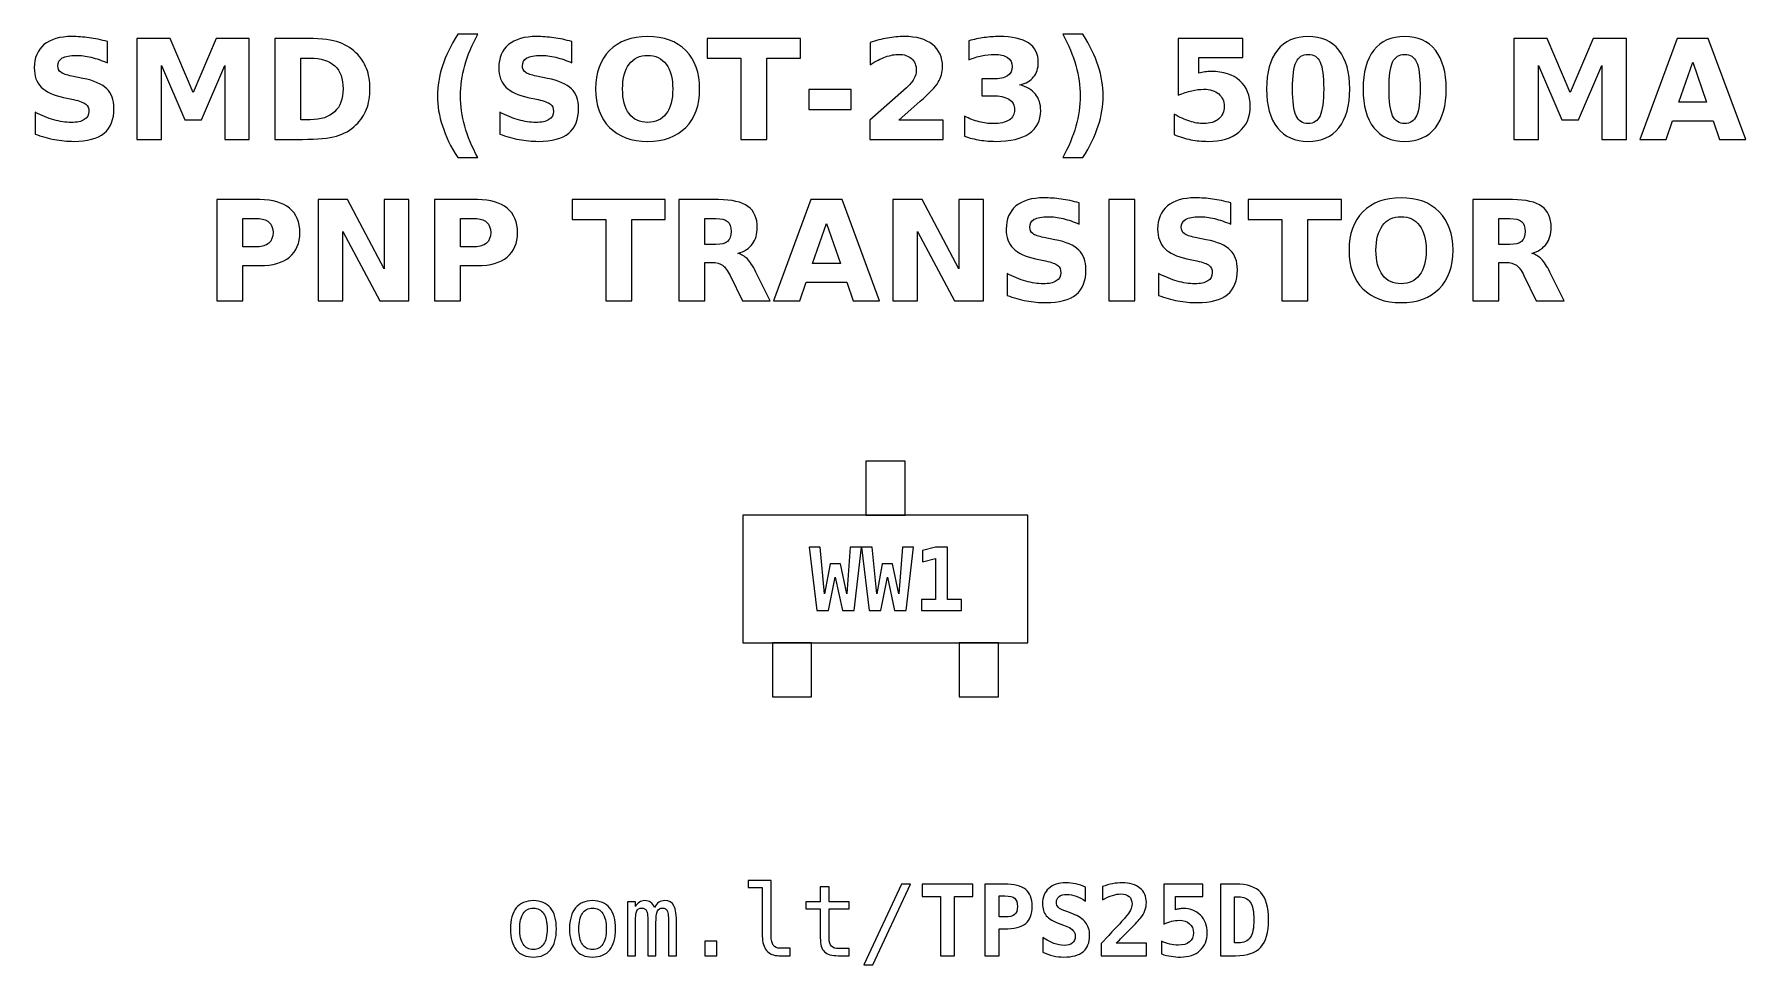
# Model space of a CAD drawing. Header units: centimetres. Extents: x -11.37 to -9.62, y -15.24 to -14.3.
import ezdxf

# ---------------------------------------------------------------- set-up
doc = ezdxf.new("R2010")
doc.units = ezdxf.units.CM
doc.header["$MEASUREMENT"] = 0
doc.layers.add('Layer 1', color=7, linetype='Continuous')

msp = doc.modelspace()

# ---------------------------------------------------------------- linework, layer by layer
at = {"layer": 'Layer 1', "color": 7, "lineweight": 9}
for points in [[(-10.52, -14.785), (-10.48, -14.785), (-10.48, -14.73), (-10.52, -14.73), (-10.52, -14.785)], [(-10.645, -14.915), (-10.355, -14.915), (-10.355, -14.785), (-10.645, -14.785), (-10.645, -14.915)], [(-10.615, -14.97), (-10.575, -14.97), (-10.575, -14.915), (-10.615, -14.915), (-10.615, -14.97)], [(-10.425, -14.97), (-10.385, -14.97), (-10.385, -14.915), (-10.425, -14.915), (-10.425, -14.97)]]:
    msp.add_lwpolyline(points, close=True, dxfattribs=at)
at = {"layer": 'Layer 1', "color": 250}
for points, knots in [([(-11.29172, -14.30285), (-11.29172, -14.30285), (-11.29172, -14.3246), (-11.29172, -14.3246), (-11.29172, -14.3246), (-11.29737, -14.32208), (-11.30289, -14.32018), (-11.30825, -14.31889), (-11.30825, -14.31889), (-11.31364, -14.31759), (-11.31872, -14.31696), (-11.32349, -14.31696), (-11.32349, -14.31696), (-11.32982, -14.31696), (-11.33452, -14.31783), (-11.33756, -14.31957), (-11.33756, -14.31957), (-11.34059, -14.32133), (-11.3421, -14.32404), (-11.3421, -14.32771), (-11.3421, -14.32771), (-11.3421, -14.33046), (-11.34109, -14.33262), (-11.33904, -14.33415), (-11.33904, -14.33415), (-11.33699, -14.33568), (-11.33328, -14.33702), (-11.32789, -14.33812), (-11.32789, -14.33812), (-11.32789, -14.33812), (-11.3166, -14.34038), (-11.3166, -14.34038), (-11.3166, -14.34038), (-11.30515, -14.34269), (-11.29704, -14.34617), (-11.29222, -14.35087), (-11.29222, -14.35087), (-11.28739, -14.35555), (-11.28497, -14.36221), (-11.28497, -14.37084), (-11.28497, -14.37084), (-11.28497, -14.3822), (-11.28833, -14.39064), (-11.29506, -14.39617), (-11.29506, -14.39617), (-11.30179, -14.40169), (-11.31206, -14.40447), (-11.32589, -14.40447), (-11.32589, -14.40447), (-11.33243, -14.40447), (-11.33897, -14.40386), (-11.34553, -14.40261), (-11.34553, -14.40261), (-11.35209, -14.40136), (-11.35868, -14.39953), (-11.36524, -14.39711), (-11.36524, -14.39711), (-11.36524, -14.39711), (-11.36524, -14.37472), (-11.36524, -14.37472), (-11.36524, -14.37472), (-11.35868, -14.3782), (-11.35233, -14.38083), (-11.34619, -14.3826), (-11.34619, -14.3826), (-11.34005, -14.38436), (-11.33415, -14.38525), (-11.32846, -14.38525), (-11.32846, -14.38525), (-11.32267, -14.38525), (-11.31823, -14.38429), (-11.31515, -14.38236), (-11.31515, -14.38236), (-11.31206, -14.38043), (-11.31054, -14.37768), (-11.31054, -14.37408), (-11.31054, -14.37408), (-11.31054, -14.37088), (-11.31157, -14.36839), (-11.31366, -14.36665), (-11.31366, -14.36665), (-11.31576, -14.36491), (-11.31992, -14.36334), (-11.32618, -14.36197), (-11.32618, -14.36197), (-11.32618, -14.36197), (-11.33645, -14.35969), (-11.33645, -14.35969), (-11.33645, -14.35969), (-11.34673, -14.35748), (-11.35426, -14.35398), (-11.35901, -14.34915), (-11.35901, -14.34915), (-11.36376, -14.34433), (-11.36613, -14.33782), (-11.36613, -14.32966), (-11.36613, -14.32966), (-11.36613, -14.3194), (-11.36282, -14.31152), (-11.35621, -14.30602), (-11.35621, -14.30602), (-11.3496, -14.30049), (-11.3401, -14.29774), (-11.32768, -14.29774), (-11.32768, -14.29774), (-11.32204, -14.29774), (-11.31623, -14.29817), (-11.31025, -14.29901), (-11.31025, -14.29901), (-11.30428, -14.29986), (-11.2981, -14.30113), (-11.29172, -14.30285)], [0, 0, 0, 0, 0.0357143, 0.0357143, 0.0357143, 0.0357143, 0.0714286, 0.0714286, 0.0714286, 0.0714286, 0.1071429, 0.1071429, 0.1071429, 0.1071429, 0.1428571, 0.1428571, 0.1428571, 0.1428571, 0.1785714, 0.1785714, 0.1785714, 0.1785714, 0.2142857, 0.2142857, 0.2142857, 0.2142857, 0.25, 0.25, 0.25, 0.25, 0.2857143, 0.2857143, 0.2857143, 0.2857143, 0.3214286, 0.3214286, 0.3214286, 0.3214286, 0.3571429, 0.3571429, 0.3571429, 0.3571429, 0.3928571, 0.3928571, 0.3928571, 0.3928571, 0.4285714, 0.4285714, 0.4285714, 0.4285714, 0.4642857, 0.4642857, 0.4642857, 0.4642857, 0.5, 0.5, 0.5, 0.5, 0.5357143, 0.5357143, 0.5357143, 0.5357143, 0.5714286, 0.5714286, 0.5714286, 0.5714286, 0.6071429, 0.6071429, 0.6071429, 0.6071429, 0.6428571, 0.6428571, 0.6428571, 0.6428571, 0.6785714, 0.6785714, 0.6785714, 0.6785714, 0.7142857, 0.7142857, 0.7142857, 0.7142857, 0.75, 0.75, 0.75, 0.75, 0.7857143, 0.7857143, 0.7857143, 0.7857143, 0.8214286, 0.8214286, 0.8214286, 0.8214286, 0.8571429, 0.8571429, 0.8571429, 0.8571429, 0.8928571, 0.8928571, 0.8928571, 0.8928571, 0.9285714, 0.9285714, 0.9285714, 0.9285714, 0.9642857, 0.9642857, 0.9642857, 0.9642857, 1, 1, 1, 1]), ([(-10.91477, -14.42107), (-10.91477, -14.42107), (-10.93523, -14.42107), (-10.93523, -14.42107), (-10.93523, -14.42107), (-10.94226, -14.40974), (-10.94746, -14.39894), (-10.9508, -14.38871), (-10.9508, -14.38871), (-10.95416, -14.3785), (-10.95583, -14.36837), (-10.95583, -14.3583), (-10.95583, -14.3583), (-10.95583, -14.34824), (-10.95414, -14.33805), (-10.95078, -14.32775), (-10.95078, -14.32775), (-10.94739, -14.31743), (-10.94222, -14.30666), (-10.93523, -14.29539), (-10.93523, -14.29539), (-10.93523, -14.29539), (-10.91477, -14.29539), (-10.91477, -14.29539), (-10.91477, -14.29539), (-10.92065, -14.30628), (-10.92505, -14.31693), (-10.92799, -14.32733), (-10.92799, -14.32733), (-10.93093, -14.33772), (-10.93241, -14.348), (-10.93241, -14.35816), (-10.93241, -14.35816), (-10.93241, -14.36832), (-10.93095, -14.3786), (-10.92804, -14.38904), (-10.92804, -14.38904), (-10.92512, -14.39946), (-10.9207, -14.41014), (-10.91477, -14.42107)], [0, 0, 0, 0, 0.1, 0.1, 0.1, 0.1, 0.2, 0.2, 0.2, 0.2, 0.3, 0.3, 0.3, 0.3, 0.4, 0.4, 0.4, 0.4, 0.5, 0.5, 0.5, 0.5, 0.6, 0.6, 0.6, 0.6, 0.7, 0.7, 0.7, 0.7, 0.8, 0.8, 0.8, 0.8, 0.9, 0.9, 0.9, 0.9, 1, 1, 1, 1]), ([(-10.81893, -14.30285), (-10.81893, -14.30285), (-10.81893, -14.3246), (-10.81893, -14.3246), (-10.81893, -14.3246), (-10.82458, -14.32208), (-10.8301, -14.32018), (-10.83546, -14.31889), (-10.83546, -14.31889), (-10.84085, -14.31759), (-10.84593, -14.31696), (-10.8507, -14.31696), (-10.8507, -14.31696), (-10.85703, -14.31696), (-10.86173, -14.31783), (-10.86477, -14.31957), (-10.86477, -14.31957), (-10.8678, -14.32133), (-10.86931, -14.32404), (-10.86931, -14.32771), (-10.86931, -14.32771), (-10.86931, -14.33046), (-10.8683, -14.33262), (-10.86625, -14.33415), (-10.86625, -14.33415), (-10.8642, -14.33568), (-10.86049, -14.33702), (-10.8551, -14.33812), (-10.8551, -14.33812), (-10.8551, -14.33812), (-10.84381, -14.34038), (-10.84381, -14.34038), (-10.84381, -14.34038), (-10.83236, -14.34269), (-10.82425, -14.34617), (-10.81943, -14.35087), (-10.81943, -14.35087), (-10.8146, -14.35555), (-10.81218, -14.36221), (-10.81218, -14.37084), (-10.81218, -14.37084), (-10.81218, -14.3822), (-10.81554, -14.39064), (-10.82227, -14.39617), (-10.82227, -14.39617), (-10.829, -14.40169), (-10.83927, -14.40447), (-10.8531, -14.40447), (-10.8531, -14.40447), (-10.85964, -14.40447), (-10.86618, -14.40386), (-10.87274, -14.40261), (-10.87274, -14.40261), (-10.8793, -14.40136), (-10.88589, -14.39953), (-10.89245, -14.39711), (-10.89245, -14.39711), (-10.89245, -14.39711), (-10.89245, -14.37472), (-10.89245, -14.37472), (-10.89245, -14.37472), (-10.88589, -14.3782), (-10.87954, -14.38083), (-10.8734, -14.3826), (-10.8734, -14.3826), (-10.86726, -14.38436), (-10.86136, -14.38525), (-10.85567, -14.38525), (-10.85567, -14.38525), (-10.84988, -14.38525), (-10.84544, -14.38429), (-10.84236, -14.38236), (-10.84236, -14.38236), (-10.83927, -14.38043), (-10.83775, -14.37768), (-10.83775, -14.37408), (-10.83775, -14.37408), (-10.83775, -14.37088), (-10.83878, -14.36839), (-10.84087, -14.36665), (-10.84087, -14.36665), (-10.84297, -14.36491), (-10.84713, -14.36334), (-10.85339, -14.36197), (-10.85339, -14.36197), (-10.85339, -14.36197), (-10.86366, -14.35969), (-10.86366, -14.35969), (-10.86366, -14.35969), (-10.87394, -14.35748), (-10.88147, -14.35398), (-10.88622, -14.34915), (-10.88622, -14.34915), (-10.89097, -14.34433), (-10.89334, -14.33782), (-10.89334, -14.32966), (-10.89334, -14.32966), (-10.89334, -14.3194), (-10.89003, -14.31152), (-10.88342, -14.30602), (-10.88342, -14.30602), (-10.87681, -14.30049), (-10.86731, -14.29774), (-10.85489, -14.29774), (-10.85489, -14.29774), (-10.84925, -14.29774), (-10.84344, -14.29817), (-10.83746, -14.29901), (-10.83746, -14.29901), (-10.83149, -14.29986), (-10.82531, -14.30113), (-10.81893, -14.30285)], [0, 0, 0, 0, 0.0357143, 0.0357143, 0.0357143, 0.0357143, 0.0714286, 0.0714286, 0.0714286, 0.0714286, 0.1071429, 0.1071429, 0.1071429, 0.1071429, 0.1428571, 0.1428571, 0.1428571, 0.1428571, 0.1785714, 0.1785714, 0.1785714, 0.1785714, 0.2142857, 0.2142857, 0.2142857, 0.2142857, 0.25, 0.25, 0.25, 0.25, 0.2857143, 0.2857143, 0.2857143, 0.2857143, 0.3214286, 0.3214286, 0.3214286, 0.3214286, 0.3571429, 0.3571429, 0.3571429, 0.3571429, 0.3928571, 0.3928571, 0.3928571, 0.3928571, 0.4285714, 0.4285714, 0.4285714, 0.4285714, 0.4642857, 0.4642857, 0.4642857, 0.4642857, 0.5, 0.5, 0.5, 0.5, 0.5357143, 0.5357143, 0.5357143, 0.5357143, 0.5714286, 0.5714286, 0.5714286, 0.5714286, 0.6071429, 0.6071429, 0.6071429, 0.6071429, 0.6428571, 0.6428571, 0.6428571, 0.6428571, 0.6785714, 0.6785714, 0.6785714, 0.6785714, 0.7142857, 0.7142857, 0.7142857, 0.7142857, 0.75, 0.75, 0.75, 0.75, 0.7857143, 0.7857143, 0.7857143, 0.7857143, 0.8214286, 0.8214286, 0.8214286, 0.8214286, 0.8571429, 0.8571429, 0.8571429, 0.8571429, 0.8928571, 0.8928571, 0.8928571, 0.8928571, 0.9285714, 0.9285714, 0.9285714, 0.9285714, 0.9642857, 0.9642857, 0.9642857, 0.9642857, 1, 1, 1, 1]), ([(-10.74191, -14.29774), (-10.72538, -14.29774), (-10.71242, -14.30247), (-10.70306, -14.31195), (-10.70306, -14.31195), (-10.69368, -14.3214), (-10.689, -14.33445), (-10.689, -14.35113), (-10.689, -14.35113), (-10.689, -14.36776), (-10.69368, -14.38081), (-10.70306, -14.39026), (-10.70306, -14.39026), (-10.71242, -14.39974), (-10.72538, -14.40447), (-10.74191, -14.40447), (-10.74191, -14.40447), (-10.7584, -14.40447), (-10.77133, -14.39974), (-10.78074, -14.39026), (-10.78074, -14.39026), (-10.79012, -14.38081), (-10.79483, -14.36776), (-10.79483, -14.35113), (-10.79483, -14.35113), (-10.79483, -14.33445), (-10.79012, -14.3214), (-10.78074, -14.31195), (-10.78074, -14.31195), (-10.77133, -14.30247), (-10.7584, -14.29774), (-10.74191, -14.29774)], [0, 0, 0, 0, 0.125, 0.125, 0.125, 0.125, 0.25, 0.25, 0.25, 0.25, 0.375, 0.375, 0.375, 0.375, 0.5, 0.5, 0.5, 0.5, 0.625, 0.625, 0.625, 0.625, 0.75, 0.75, 0.75, 0.75, 0.875, 0.875, 0.875, 0.875, 1, 1, 1, 1]), ([(-10.48641, -14.38297), (-10.48641, -14.38297), (-10.44113, -14.38297), (-10.44113, -14.38297), (-10.44113, -14.38297), (-10.44113, -14.38297), (-10.44113, -14.40247), (-10.44113, -14.40247), (-10.44113, -14.40247), (-10.44113, -14.40247), (-10.5159, -14.40247), (-10.5159, -14.40247), (-10.5159, -14.40247), (-10.5159, -14.40247), (-10.5159, -14.38297), (-10.5159, -14.38297), (-10.5159, -14.38297), (-10.5159, -14.38297), (-10.47834, -14.34984), (-10.47834, -14.34984), (-10.47834, -14.34984), (-10.47498, -14.3468), (-10.47251, -14.34384), (-10.47091, -14.34095), (-10.47091, -14.34095), (-10.46929, -14.33805), (-10.46849, -14.33504), (-10.46849, -14.33191), (-10.46849, -14.33191), (-10.46849, -14.32709), (-10.47011, -14.32321), (-10.47335, -14.32027), (-10.47335, -14.32027), (-10.47658, -14.31733), (-10.48088, -14.31588), (-10.48627, -14.31588), (-10.48627, -14.31588), (-10.4904, -14.31588), (-10.49492, -14.31677), (-10.49984, -14.31853), (-10.49984, -14.31853), (-10.50475, -14.3203), (-10.51002, -14.32293), (-10.51562, -14.32641), (-10.51562, -14.32641), (-10.51562, -14.32641), (-10.51562, -14.30381), (-10.51562, -14.30381), (-10.51562, -14.30381), (-10.50964, -14.30184), (-10.50374, -14.30033), (-10.49791, -14.2993), (-10.49791, -14.2993), (-10.49207, -14.29826), (-10.48636, -14.29774), (-10.48074, -14.29774), (-10.48074, -14.29774), (-10.46844, -14.29774), (-10.45887, -14.30045), (-10.45205, -14.30588), (-10.45205, -14.30588), (-10.44523, -14.31129), (-10.44182, -14.31884), (-10.44182, -14.32855), (-10.44182, -14.32855), (-10.44182, -14.33415), (-10.44327, -14.33937), (-10.44617, -14.34422), (-10.44617, -14.34422), (-10.44906, -14.34906), (-10.45515, -14.35555), (-10.46442, -14.36369), (-10.46442, -14.36369), (-10.46442, -14.36369), (-10.48641, -14.38297), (-10.48641, -14.38297)], [0, 0, 0, 0, 0.0526316, 0.0526316, 0.0526316, 0.0526316, 0.1052632, 0.1052632, 0.1052632, 0.1052632, 0.1578947, 0.1578947, 0.1578947, 0.1578947, 0.2105263, 0.2105263, 0.2105263, 0.2105263, 0.2631579, 0.2631579, 0.2631579, 0.2631579, 0.3157895, 0.3157895, 0.3157895, 0.3157895, 0.3684211, 0.3684211, 0.3684211, 0.3684211, 0.4210526, 0.4210526, 0.4210526, 0.4210526, 0.4736842, 0.4736842, 0.4736842, 0.4736842, 0.5263158, 0.5263158, 0.5263158, 0.5263158, 0.5789474, 0.5789474, 0.5789474, 0.5789474, 0.6315789, 0.6315789, 0.6315789, 0.6315789, 0.6842105, 0.6842105, 0.6842105, 0.6842105, 0.7368421, 0.7368421, 0.7368421, 0.7368421, 0.7894737, 0.7894737, 0.7894737, 0.7894737, 0.8421053, 0.8421053, 0.8421053, 0.8421053, 0.8947368, 0.8947368, 0.8947368, 0.8947368, 0.9473684, 0.9473684, 0.9473684, 0.9473684, 1, 1, 1, 1]), ([(-10.36315, -14.34699), (-10.35623, -14.34878), (-10.35094, -14.35191), (-10.34734, -14.35633), (-10.34734, -14.35633), (-10.34374, -14.36077), (-10.34193, -14.36639), (-10.34193, -14.37324), (-10.34193, -14.37324), (-10.34193, -14.38344), (-10.34584, -14.3912), (-10.35364, -14.39652), (-10.35364, -14.39652), (-10.36145, -14.40181), (-10.37284, -14.40447), (-10.38782, -14.40447), (-10.38782, -14.40447), (-10.39311, -14.40447), (-10.3984, -14.40405), (-10.40372, -14.4032), (-10.40372, -14.4032), (-10.40901, -14.40235), (-10.41425, -14.40106), (-10.41945, -14.39937), (-10.41945, -14.39937), (-10.41945, -14.39937), (-10.41945, -14.3789), (-10.41945, -14.3789), (-10.41945, -14.3789), (-10.41449, -14.38137), (-10.40957, -14.38326), (-10.40468, -14.38453), (-10.40468, -14.38453), (-10.39979, -14.38577), (-10.39497, -14.38641), (-10.39024, -14.38641), (-10.39024, -14.38641), (-10.38321, -14.38641), (-10.37782, -14.38518), (-10.37408, -14.38276), (-10.37408, -14.38276), (-10.37034, -14.38032), (-10.36846, -14.37684), (-10.36846, -14.37227), (-10.36846, -14.37227), (-10.36846, -14.36759), (-10.37039, -14.36404), (-10.37422, -14.36164), (-10.37422, -14.36164), (-10.37806, -14.35922), (-10.38372, -14.35802), (-10.3912, -14.35802), (-10.3912, -14.35802), (-10.3912, -14.35802), (-10.40181, -14.35802), (-10.40181, -14.35802), (-10.40181, -14.35802), (-10.40181, -14.35802), (-10.40181, -14.34092), (-10.40181, -14.34092), (-10.40181, -14.34092), (-10.40181, -14.34092), (-10.39066, -14.34092), (-10.39066, -14.34092), (-10.39066, -14.34092), (-10.38398, -14.34092), (-10.37904, -14.33989), (-10.37578, -14.33779), (-10.37578, -14.33779), (-10.37251, -14.3357), (-10.37088, -14.33253), (-10.37088, -14.32827), (-10.37088, -14.32827), (-10.37088, -14.32432), (-10.37246, -14.32126), (-10.37563, -14.31912), (-10.37563, -14.31912), (-10.37881, -14.31696), (-10.38328, -14.31588), (-10.38906, -14.31588), (-10.38906, -14.31588), (-10.39334, -14.31588), (-10.39765, -14.31635), (-10.40202, -14.31731), (-10.40202, -14.31731), (-10.40637, -14.31827), (-10.4107, -14.31971), (-10.41503, -14.32159), (-10.41503, -14.32159), (-10.41503, -14.32159), (-10.41503, -14.30216), (-10.41503, -14.30216), (-10.41503, -14.30216), (-10.40978, -14.30068), (-10.40461, -14.29958), (-10.39946, -14.29885), (-10.39946, -14.29885), (-10.39431, -14.29812), (-10.38928, -14.29774), (-10.38431, -14.29774), (-10.38431, -14.29774), (-10.37095, -14.29774), (-10.36094, -14.29993), (-10.3543, -14.30433), (-10.3543, -14.30433), (-10.34767, -14.3087), (-10.34436, -14.31531), (-10.34436, -14.32413), (-10.34436, -14.32413), (-10.34436, -14.33013), (-10.34593, -14.33507), (-10.34911, -14.3389), (-10.34911, -14.3389), (-10.35228, -14.34273), (-10.35696, -14.34544), (-10.36315, -14.34699)], [0, 0, 0, 0, 0.0344828, 0.0344828, 0.0344828, 0.0344828, 0.0689655, 0.0689655, 0.0689655, 0.0689655, 0.1034483, 0.1034483, 0.1034483, 0.1034483, 0.137931, 0.137931, 0.137931, 0.137931, 0.1724138, 0.1724138, 0.1724138, 0.1724138, 0.2068966, 0.2068966, 0.2068966, 0.2068966, 0.2413793, 0.2413793, 0.2413793, 0.2413793, 0.2758621, 0.2758621, 0.2758621, 0.2758621, 0.3103448, 0.3103448, 0.3103448, 0.3103448, 0.3448276, 0.3448276, 0.3448276, 0.3448276, 0.3793103, 0.3793103, 0.3793103, 0.3793103, 0.4137931, 0.4137931, 0.4137931, 0.4137931, 0.4482759, 0.4482759, 0.4482759, 0.4482759, 0.4827586, 0.4827586, 0.4827586, 0.4827586, 0.5172414, 0.5172414, 0.5172414, 0.5172414, 0.5517241, 0.5517241, 0.5517241, 0.5517241, 0.5862069, 0.5862069, 0.5862069, 0.5862069, 0.6206897, 0.6206897, 0.6206897, 0.6206897, 0.6551724, 0.6551724, 0.6551724, 0.6551724, 0.6896552, 0.6896552, 0.6896552, 0.6896552, 0.7241379, 0.7241379, 0.7241379, 0.7241379, 0.7586207, 0.7586207, 0.7586207, 0.7586207, 0.7931034, 0.7931034, 0.7931034, 0.7931034, 0.8275862, 0.8275862, 0.8275862, 0.8275862, 0.862069, 0.862069, 0.862069, 0.862069, 0.8965517, 0.8965517, 0.8965517, 0.8965517, 0.9310345, 0.9310345, 0.9310345, 0.9310345, 0.9655172, 0.9655172, 0.9655172, 0.9655172, 1, 1, 1, 1]), ([(-10.3194, -14.42107), (-10.31352, -14.41014), (-10.3091, -14.39946), (-10.30616, -14.38904), (-10.30616, -14.38904), (-10.30322, -14.3786), (-10.30176, -14.36832), (-10.30176, -14.35816), (-10.30176, -14.35816), (-10.30176, -14.348), (-10.30322, -14.33772), (-10.30616, -14.32733), (-10.30616, -14.32733), (-10.3091, -14.31693), (-10.31352, -14.30628), (-10.3194, -14.29539), (-10.3194, -14.29539), (-10.3194, -14.29539), (-10.29894, -14.29539), (-10.29894, -14.29539), (-10.29894, -14.29539), (-10.29196, -14.30666), (-10.28678, -14.31743), (-10.28339, -14.32775), (-10.28339, -14.32775), (-10.28003, -14.33805), (-10.27834, -14.34824), (-10.27834, -14.3583), (-10.27834, -14.3583), (-10.27834, -14.36837), (-10.28001, -14.3785), (-10.28337, -14.38871), (-10.28337, -14.38871), (-10.28671, -14.39894), (-10.29191, -14.40974), (-10.29894, -14.42107), (-10.29894, -14.42107), (-10.29894, -14.42107), (-10.3194, -14.42107), (-10.3194, -14.42107)], [0, 0, 0, 0, 0.1, 0.1, 0.1, 0.1, 0.2, 0.2, 0.2, 0.2, 0.3, 0.3, 0.3, 0.3, 0.4, 0.4, 0.4, 0.4, 0.5, 0.5, 0.5, 0.5, 0.6, 0.6, 0.6, 0.6, 0.7, 0.7, 0.7, 0.7, 0.8, 0.8, 0.8, 0.8, 0.9, 0.9, 0.9, 0.9, 1, 1, 1, 1]), ([(-10.02744, -14.35113), (-10.02744, -14.36818), (-10.03111, -14.38133), (-10.03847, -14.39059), (-10.03847, -14.39059), (-10.04581, -14.39984), (-10.05625, -14.40447), (-10.06975, -14.40447), (-10.06975, -14.40447), (-10.0833, -14.40447), (-10.09376, -14.39984), (-10.1011, -14.39059), (-10.1011, -14.39059), (-10.10846, -14.38133), (-10.11213, -14.36818), (-10.11213, -14.35113), (-10.11213, -14.35113), (-10.11213, -14.33406), (-10.10846, -14.32088), (-10.1011, -14.31162), (-10.1011, -14.31162), (-10.09376, -14.30238), (-10.0833, -14.29774), (-10.06975, -14.29774), (-10.06975, -14.29774), (-10.05625, -14.29774), (-10.04581, -14.30238), (-10.03847, -14.31162), (-10.03847, -14.31162), (-10.03111, -14.32088), (-10.02744, -14.33406), (-10.02744, -14.35113)], [0, 0, 0, 0, 0.125, 0.125, 0.125, 0.125, 0.25, 0.25, 0.25, 0.25, 0.375, 0.375, 0.375, 0.375, 0.5, 0.5, 0.5, 0.5, 0.625, 0.625, 0.625, 0.625, 0.75, 0.75, 0.75, 0.75, 0.875, 0.875, 0.875, 0.875, 1, 1, 1, 1]), ([(-9.92925, -14.35113), (-9.92925, -14.36818), (-9.93292, -14.38133), (-9.94028, -14.39059), (-9.94028, -14.39059), (-9.94762, -14.39984), (-9.95806, -14.40447), (-9.97156, -14.40447), (-9.97156, -14.40447), (-9.98511, -14.40447), (-9.99557, -14.39984), (-10.00291, -14.39059), (-10.00291, -14.39059), (-10.01027, -14.38133), (-10.01394, -14.36818), (-10.01394, -14.35113), (-10.01394, -14.35113), (-10.01394, -14.33406), (-10.01027, -14.32088), (-10.00291, -14.31162), (-10.00291, -14.31162), (-9.99557, -14.30238), (-9.98511, -14.29774), (-9.97156, -14.29774), (-9.97156, -14.29774), (-9.95806, -14.29774), (-9.94762, -14.30238), (-9.94028, -14.31162), (-9.94028, -14.31162), (-9.93292, -14.32088), (-9.92925, -14.33406), (-9.92925, -14.35113)], [0, 0, 0, 0, 0.125, 0.125, 0.125, 0.125, 0.25, 0.25, 0.25, 0.25, 0.375, 0.375, 0.375, 0.375, 0.5, 0.5, 0.5, 0.5, 0.625, 0.625, 0.625, 0.625, 0.75, 0.75, 0.75, 0.75, 0.875, 0.875, 0.875, 0.875, 1, 1, 1, 1]), ([(-11.26169, -14.2996), (-11.26169, -14.2996), (-11.22794, -14.2996), (-11.22794, -14.2996), (-11.22794, -14.2996), (-11.22794, -14.2996), (-11.20449, -14.35466), (-11.20449, -14.35466), (-11.20449, -14.35466), (-11.20449, -14.35466), (-11.18093, -14.2996), (-11.18093, -14.2996), (-11.18093, -14.2996), (-11.18093, -14.2996), (-11.14725, -14.2996), (-11.14725, -14.2996), (-11.14725, -14.2996), (-11.14725, -14.2996), (-11.14725, -14.40247), (-11.14725, -14.40247), (-11.14725, -14.40247), (-11.14725, -14.40247), (-11.17232, -14.40247), (-11.17232, -14.40247), (-11.17232, -14.40247), (-11.17232, -14.40247), (-11.17232, -14.32723), (-11.17232, -14.32723), (-11.17232, -14.32723), (-11.17232, -14.32723), (-11.19603, -14.38269), (-11.19603, -14.38269), (-11.19603, -14.38269), (-11.19603, -14.38269), (-11.21284, -14.38269), (-11.21284, -14.38269), (-11.21284, -14.38269), (-11.21284, -14.38269), (-11.23655, -14.32723), (-11.23655, -14.32723), (-11.23655, -14.32723), (-11.23655, -14.32723), (-11.23655, -14.40247), (-11.23655, -14.40247), (-11.23655, -14.40247), (-11.23655, -14.40247), (-11.26169, -14.40247), (-11.26169, -14.40247), (-11.26169, -14.40247), (-11.26169, -14.40247), (-11.26169, -14.2996), (-11.26169, -14.2996)], [0, 0, 0, 0, 0.0769231, 0.0769231, 0.0769231, 0.0769231, 0.1538462, 0.1538462, 0.1538462, 0.1538462, 0.2307692, 0.2307692, 0.2307692, 0.2307692, 0.3076923, 0.3076923, 0.3076923, 0.3076923, 0.3846154, 0.3846154, 0.3846154, 0.3846154, 0.4615385, 0.4615385, 0.4615385, 0.4615385, 0.5384615, 0.5384615, 0.5384615, 0.5384615, 0.6153846, 0.6153846, 0.6153846, 0.6153846, 0.6923077, 0.6923077, 0.6923077, 0.6923077, 0.7692308, 0.7692308, 0.7692308, 0.7692308, 0.8461538, 0.8461538, 0.8461538, 0.8461538, 0.9230769, 0.9230769, 0.9230769, 0.9230769, 1, 1, 1, 1]), ([(-11.12126, -14.2996), (-11.12126, -14.2996), (-11.09327, -14.2996), (-11.09327, -14.2996), (-11.09327, -14.2996), (-11.07766, -14.2996), (-11.06604, -14.30071), (-11.0584, -14.30294), (-11.0584, -14.30294), (-11.05075, -14.30517), (-11.04419, -14.30894), (-11.03871, -14.31428), (-11.03871, -14.31428), (-11.03389, -14.31891), (-11.03032, -14.32427), (-11.02796, -14.33034), (-11.02796, -14.33034), (-11.02564, -14.33638), (-11.02446, -14.34325), (-11.02446, -14.35094), (-11.02446, -14.35094), (-11.02446, -14.3587), (-11.02564, -14.36562), (-11.02796, -14.37171), (-11.02796, -14.37171), (-11.03032, -14.3778), (-11.03389, -14.38316), (-11.03871, -14.38779), (-11.03871, -14.38779), (-11.04424, -14.39313), (-11.05085, -14.3969), (-11.05856, -14.39913), (-11.05856, -14.39913), (-11.06628, -14.40136), (-11.07785, -14.40247), (-11.09327, -14.40247), (-11.09327, -14.40247), (-11.09327, -14.40247), (-11.12126, -14.40247), (-11.12126, -14.40247), (-11.12126, -14.40247), (-11.12126, -14.40247), (-11.12126, -14.2996), (-11.12126, -14.2996)], [0, 0, 0, 0, 0.0909091, 0.0909091, 0.0909091, 0.0909091, 0.1818182, 0.1818182, 0.1818182, 0.1818182, 0.2727273, 0.2727273, 0.2727273, 0.2727273, 0.3636364, 0.3636364, 0.3636364, 0.3636364, 0.4545455, 0.4545455, 0.4545455, 0.4545455, 0.5454545, 0.5454545, 0.5454545, 0.5454545, 0.6363636, 0.6363636, 0.6363636, 0.6363636, 0.7272727, 0.7272727, 0.7272727, 0.7272727, 0.8181818, 0.8181818, 0.8181818, 0.8181818, 0.9090909, 0.9090909, 0.9090909, 0.9090909, 1, 1, 1, 1]), ([(-10.68121, -14.2996), (-10.68121, -14.2996), (-10.58641, -14.2996), (-10.58641, -14.2996), (-10.58641, -14.2996), (-10.58641, -14.2996), (-10.58641, -14.31966), (-10.58641, -14.31966), (-10.58641, -14.31966), (-10.58641, -14.31966), (-10.62051, -14.31966), (-10.62051, -14.31966), (-10.62051, -14.31966), (-10.62051, -14.31966), (-10.62051, -14.40247), (-10.62051, -14.40247), (-10.62051, -14.40247), (-10.62051, -14.40247), (-10.64704, -14.40247), (-10.64704, -14.40247), (-10.64704, -14.40247), (-10.64704, -14.40247), (-10.64704, -14.31966), (-10.64704, -14.31966), (-10.64704, -14.31966), (-10.64704, -14.31966), (-10.68121, -14.31966), (-10.68121, -14.31966), (-10.68121, -14.31966), (-10.68121, -14.31966), (-10.68121, -14.2996), (-10.68121, -14.2996)], [0, 0, 0, 0, 0.125, 0.125, 0.125, 0.125, 0.25, 0.25, 0.25, 0.25, 0.375, 0.375, 0.375, 0.375, 0.5, 0.5, 0.5, 0.5, 0.625, 0.625, 0.625, 0.625, 0.75, 0.75, 0.75, 0.75, 0.875, 0.875, 0.875, 0.875, 1, 1, 1, 1]), ([(-10.20211, -14.2996), (-10.20211, -14.2996), (-10.13617, -14.2996), (-10.13617, -14.2996), (-10.13617, -14.2996), (-10.13617, -14.2996), (-10.13617, -14.3191), (-10.13617, -14.3191), (-10.13617, -14.3191), (-10.13617, -14.3191), (-10.18097, -14.3191), (-10.18097, -14.3191), (-10.18097, -14.3191), (-10.18097, -14.3191), (-10.18097, -14.33502), (-10.18097, -14.33502), (-10.18097, -14.33502), (-10.17895, -14.33448), (-10.17692, -14.33406), (-10.17488, -14.33375), (-10.17488, -14.33375), (-10.17283, -14.33344), (-10.17069, -14.3333), (-10.1685, -14.3333), (-10.1685, -14.3333), (-10.15595, -14.3333), (-10.14619, -14.33643), (-10.1392, -14.34271), (-10.1392, -14.34271), (-10.13222, -14.34897), (-10.12874, -14.35771), (-10.12874, -14.36891), (-10.12874, -14.36891), (-10.12874, -14.38003), (-10.13255, -14.38874), (-10.14014, -14.39504), (-10.14014, -14.39504), (-10.14774, -14.40132), (-10.1583, -14.40447), (-10.1718, -14.40447), (-10.1718, -14.40447), (-10.17763, -14.40447), (-10.18342, -14.4039), (-10.18913, -14.40278), (-10.18913, -14.40278), (-10.19485, -14.40165), (-10.20054, -14.39995), (-10.20618, -14.39765), (-10.20618, -14.39765), (-10.20618, -14.39765), (-10.20618, -14.37676), (-10.20618, -14.37676), (-10.20618, -14.37676), (-10.20058, -14.37999), (-10.19527, -14.38239), (-10.19024, -14.38398), (-10.19024, -14.38398), (-10.1852, -14.38561), (-10.18045, -14.38641), (-10.17601, -14.38641), (-10.17601, -14.38641), (-10.16956, -14.38641), (-10.16451, -14.38483), (-10.16081, -14.38168), (-10.16081, -14.38168), (-10.15712, -14.37855), (-10.15526, -14.3743), (-10.15526, -14.36891), (-10.15526, -14.36891), (-10.15526, -14.3635), (-10.15712, -14.35924), (-10.16081, -14.35612), (-10.16081, -14.35612), (-10.16451, -14.35299), (-10.16956, -14.35144), (-10.17601, -14.35144), (-10.17601, -14.35144), (-10.17982, -14.35144), (-10.18389, -14.35193), (-10.18819, -14.35292), (-10.18819, -14.35292), (-10.19252, -14.3539), (-10.19715, -14.35543), (-10.20211, -14.3575), (-10.20211, -14.3575), (-10.20211, -14.3575), (-10.20211, -14.2996), (-10.20211, -14.2996)], [0, 0, 0, 0, 0.0454545, 0.0454545, 0.0454545, 0.0454545, 0.0909091, 0.0909091, 0.0909091, 0.0909091, 0.1363636, 0.1363636, 0.1363636, 0.1363636, 0.1818182, 0.1818182, 0.1818182, 0.1818182, 0.2272727, 0.2272727, 0.2272727, 0.2272727, 0.2727273, 0.2727273, 0.2727273, 0.2727273, 0.3181818, 0.3181818, 0.3181818, 0.3181818, 0.3636364, 0.3636364, 0.3636364, 0.3636364, 0.4090909, 0.4090909, 0.4090909, 0.4090909, 0.4545455, 0.4545455, 0.4545455, 0.4545455, 0.5, 0.5, 0.5, 0.5, 0.5454545, 0.5454545, 0.5454545, 0.5454545, 0.5909091, 0.5909091, 0.5909091, 0.5909091, 0.6363636, 0.6363636, 0.6363636, 0.6363636, 0.6818182, 0.6818182, 0.6818182, 0.6818182, 0.7272727, 0.7272727, 0.7272727, 0.7272727, 0.7727273, 0.7727273, 0.7727273, 0.7727273, 0.8181818, 0.8181818, 0.8181818, 0.8181818, 0.8636364, 0.8636364, 0.8636364, 0.8636364, 0.9090909, 0.9090909, 0.9090909, 0.9090909, 0.9545455, 0.9545455, 0.9545455, 0.9545455, 1, 1, 1, 1]), ([(-10.05397, -14.35094), (-10.05397, -14.33808), (-10.05517, -14.32902), (-10.05759, -14.32375), (-10.05759, -14.32375), (-10.05999, -14.31851), (-10.06406, -14.31588), (-10.06975, -14.31588), (-10.06975, -14.31588), (-10.07544, -14.31588), (-10.07951, -14.31851), (-10.08196, -14.32375), (-10.08196, -14.32375), (-10.08438, -14.32902), (-10.0856, -14.33808), (-10.0856, -14.35094), (-10.0856, -14.35094), (-10.0856, -14.36392), (-10.08438, -14.3731), (-10.08196, -14.37841), (-10.08196, -14.37841), (-10.07951, -14.38375), (-10.07544, -14.38641), (-10.06975, -14.38641), (-10.06975, -14.38641), (-10.06411, -14.38641), (-10.06006, -14.38375), (-10.05761, -14.37841), (-10.05761, -14.37841), (-10.05519, -14.3731), (-10.05397, -14.36392), (-10.05397, -14.35094)], [0, 0, 0, 0, 0.125, 0.125, 0.125, 0.125, 0.25, 0.25, 0.25, 0.25, 0.375, 0.375, 0.375, 0.375, 0.5, 0.5, 0.5, 0.5, 0.625, 0.625, 0.625, 0.625, 0.75, 0.75, 0.75, 0.75, 0.875, 0.875, 0.875, 0.875, 1, 1, 1, 1]), ([(-9.95578, -14.35094), (-9.95578, -14.33808), (-9.95698, -14.32902), (-9.9594, -14.32375), (-9.9594, -14.32375), (-9.9618, -14.31851), (-9.96587, -14.31588), (-9.97156, -14.31588), (-9.97156, -14.31588), (-9.97725, -14.31588), (-9.98132, -14.31851), (-9.98377, -14.32375), (-9.98377, -14.32375), (-9.98619, -14.32902), (-9.98741, -14.33808), (-9.98741, -14.35094), (-9.98741, -14.35094), (-9.98741, -14.36392), (-9.98619, -14.3731), (-9.98377, -14.37841), (-9.98377, -14.37841), (-9.98132, -14.38375), (-9.97725, -14.38641), (-9.97156, -14.38641), (-9.97156, -14.38641), (-9.96592, -14.38641), (-9.96187, -14.38375), (-9.95942, -14.37841), (-9.95942, -14.37841), (-9.957, -14.3731), (-9.95578, -14.36392), (-9.95578, -14.35094)], [0, 0, 0, 0, 0.125, 0.125, 0.125, 0.125, 0.25, 0.25, 0.25, 0.25, 0.375, 0.375, 0.375, 0.375, 0.5, 0.5, 0.5, 0.5, 0.625, 0.625, 0.625, 0.625, 0.75, 0.75, 0.75, 0.75, 0.875, 0.875, 0.875, 0.875, 1, 1, 1, 1]), ([(-9.86041, -14.2996), (-9.86041, -14.2996), (-9.82666, -14.2996), (-9.82666, -14.2996), (-9.82666, -14.2996), (-9.82666, -14.2996), (-9.80321, -14.35466), (-9.80321, -14.35466), (-9.80321, -14.35466), (-9.80321, -14.35466), (-9.77965, -14.2996), (-9.77965, -14.2996), (-9.77965, -14.2996), (-9.77965, -14.2996), (-9.74597, -14.2996), (-9.74597, -14.2996), (-9.74597, -14.2996), (-9.74597, -14.2996), (-9.74597, -14.40247), (-9.74597, -14.40247), (-9.74597, -14.40247), (-9.74597, -14.40247), (-9.77104, -14.40247), (-9.77104, -14.40247), (-9.77104, -14.40247), (-9.77104, -14.40247), (-9.77104, -14.32723), (-9.77104, -14.32723), (-9.77104, -14.32723), (-9.77104, -14.32723), (-9.79475, -14.38269), (-9.79475, -14.38269), (-9.79475, -14.38269), (-9.79475, -14.38269), (-9.81156, -14.38269), (-9.81156, -14.38269), (-9.81156, -14.38269), (-9.81156, -14.38269), (-9.83527, -14.32723), (-9.83527, -14.32723), (-9.83527, -14.32723), (-9.83527, -14.32723), (-9.83527, -14.40247), (-9.83527, -14.40247), (-9.83527, -14.40247), (-9.83527, -14.40247), (-9.86041, -14.40247), (-9.86041, -14.40247), (-9.86041, -14.40247), (-9.86041, -14.40247), (-9.86041, -14.2996), (-9.86041, -14.2996)], [0, 0, 0, 0, 0.0769231, 0.0769231, 0.0769231, 0.0769231, 0.1538462, 0.1538462, 0.1538462, 0.1538462, 0.2307692, 0.2307692, 0.2307692, 0.2307692, 0.3076923, 0.3076923, 0.3076923, 0.3076923, 0.3846154, 0.3846154, 0.3846154, 0.3846154, 0.4615385, 0.4615385, 0.4615385, 0.4615385, 0.5384615, 0.5384615, 0.5384615, 0.5384615, 0.6153846, 0.6153846, 0.6153846, 0.6153846, 0.6923077, 0.6923077, 0.6923077, 0.6923077, 0.7692308, 0.7692308, 0.7692308, 0.7692308, 0.8461538, 0.8461538, 0.8461538, 0.8461538, 0.9230769, 0.9230769, 0.9230769, 0.9230769, 1, 1, 1, 1]), ([(-9.65756, -14.38375), (-9.65756, -14.38375), (-9.69905, -14.38375), (-9.69905, -14.38375), (-9.69905, -14.38375), (-9.69905, -14.38375), (-9.70559, -14.40247), (-9.70559, -14.40247), (-9.70559, -14.40247), (-9.70559, -14.40247), (-9.73226, -14.40247), (-9.73226, -14.40247), (-9.73226, -14.40247), (-9.73226, -14.40247), (-9.69416, -14.2996), (-9.69416, -14.2996), (-9.69416, -14.2996), (-9.69416, -14.2996), (-9.66253, -14.2996), (-9.66253, -14.2996), (-9.66253, -14.2996), (-9.66253, -14.2996), (-9.62443, -14.40247), (-9.62443, -14.40247), (-9.62443, -14.40247), (-9.62443, -14.40247), (-9.6511, -14.40247), (-9.6511, -14.40247), (-9.6511, -14.40247), (-9.6511, -14.40247), (-9.65756, -14.38375), (-9.65756, -14.38375)], [0, 0, 0, 0, 0.125, 0.125, 0.125, 0.125, 0.25, 0.25, 0.25, 0.25, 0.375, 0.375, 0.375, 0.375, 0.5, 0.5, 0.5, 0.5, 0.625, 0.625, 0.625, 0.625, 0.75, 0.75, 0.75, 0.75, 0.875, 0.875, 0.875, 0.875, 1, 1, 1, 1]), ([(-11.09473, -14.31966), (-11.09473, -14.31966), (-11.09473, -14.38241), (-11.09473, -14.38241), (-11.09473, -14.38241), (-11.09473, -14.38241), (-11.08523, -14.38241), (-11.08523, -14.38241), (-11.08523, -14.38241), (-11.07439, -14.38241), (-11.06611, -14.37973), (-11.0604, -14.37434), (-11.0604, -14.37434), (-11.05468, -14.36898), (-11.05181, -14.36117), (-11.05181, -14.35094), (-11.05181, -14.35094), (-11.05181, -14.34073), (-11.05466, -14.33297), (-11.06035, -14.32766), (-11.06035, -14.32766), (-11.06604, -14.32232), (-11.07434, -14.31966), (-11.08523, -14.31966), (-11.08523, -14.31966), (-11.08523, -14.31966), (-11.09473, -14.31966), (-11.09473, -14.31966)], [0, 0, 0, 0, 0.1428571, 0.1428571, 0.1428571, 0.1428571, 0.2857143, 0.2857143, 0.2857143, 0.2857143, 0.4285714, 0.4285714, 0.4285714, 0.4285714, 0.5714286, 0.5714286, 0.5714286, 0.5714286, 0.7142857, 0.7142857, 0.7142857, 0.7142857, 0.8571429, 0.8571429, 0.8571429, 0.8571429, 1, 1, 1, 1]), ([(-10.74191, -14.31696), (-10.75, -14.31696), (-10.75626, -14.31994), (-10.76073, -14.32592), (-10.76073, -14.32592), (-10.76517, -14.33189), (-10.76741, -14.34029), (-10.76741, -14.35113), (-10.76741, -14.35113), (-10.76741, -14.36195), (-10.76517, -14.37032), (-10.76073, -14.37629), (-10.76073, -14.37629), (-10.75626, -14.38227), (-10.75, -14.38525), (-10.74191, -14.38525), (-10.74191, -14.38525), (-10.73377, -14.38525), (-10.7275, -14.38227), (-10.72303, -14.37629), (-10.72303, -14.37629), (-10.71858, -14.37032), (-10.71635, -14.36195), (-10.71635, -14.35113), (-10.71635, -14.35113), (-10.71635, -14.34029), (-10.71858, -14.33189), (-10.72303, -14.32592), (-10.72303, -14.32592), (-10.7275, -14.31994), (-10.73377, -14.31696), (-10.74191, -14.31696)], [0, 0, 0, 0, 0.125, 0.125, 0.125, 0.125, 0.25, 0.25, 0.25, 0.25, 0.375, 0.375, 0.375, 0.375, 0.5, 0.5, 0.5, 0.5, 0.625, 0.625, 0.625, 0.625, 0.75, 0.75, 0.75, 0.75, 0.875, 0.875, 0.875, 0.875, 1, 1, 1, 1]), ([(-9.69244, -14.36465), (-9.69244, -14.36465), (-9.66424, -14.36465), (-9.66424, -14.36465), (-9.66424, -14.36465), (-9.66424, -14.36465), (-9.67831, -14.32373), (-9.67831, -14.32373), (-9.67831, -14.32373), (-9.67831, -14.32373), (-9.69244, -14.36465), (-9.69244, -14.36465)], [0, 0, 0, 0, 0.3333333, 0.3333333, 0.3333333, 0.3333333, 0.6666667, 0.6666667, 0.6666667, 0.6666667, 1, 1, 1, 1]), ([(-10.57799, -14.35184), (-10.57799, -14.35184), (-10.53471, -14.35184), (-10.53471, -14.35184), (-10.53471, -14.35184), (-10.53471, -14.35184), (-10.53471, -14.3719), (-10.53471, -14.3719), (-10.53471, -14.3719), (-10.53471, -14.3719), (-10.57799, -14.3719), (-10.57799, -14.3719), (-10.57799, -14.3719), (-10.57799, -14.3719), (-10.57799, -14.35184), (-10.57799, -14.35184)], [0, 0, 0, 0, 0.25, 0.25, 0.25, 0.25, 0.5, 0.5, 0.5, 0.5, 0.75, 0.75, 0.75, 0.75, 1, 1, 1, 1]), ([(-11.18047, -14.46385), (-11.18047, -14.46385), (-11.13645, -14.46385), (-11.13645, -14.46385), (-11.13645, -14.46385), (-11.12335, -14.46385), (-11.1133, -14.46677), (-11.10629, -14.47258), (-11.10629, -14.47258), (-11.09929, -14.47839), (-11.09578, -14.48666), (-11.09578, -14.49741), (-11.09578, -14.49741), (-11.09578, -14.50818), (-11.09929, -14.51648), (-11.10629, -14.52229), (-11.10629, -14.52229), (-11.1133, -14.5281), (-11.12335, -14.53102), (-11.13645, -14.53102), (-11.13645, -14.53102), (-11.13645, -14.53102), (-11.15394, -14.53102), (-11.15394, -14.53102), (-11.15394, -14.53102), (-11.15394, -14.53102), (-11.15394, -14.56672), (-11.15394, -14.56672), (-11.15394, -14.56672), (-11.15394, -14.56672), (-11.18047, -14.56672), (-11.18047, -14.56672), (-11.18047, -14.56672), (-11.18047, -14.56672), (-11.18047, -14.46385), (-11.18047, -14.46385)], [0, 0, 0, 0, 0.1111111, 0.1111111, 0.1111111, 0.1111111, 0.2222222, 0.2222222, 0.2222222, 0.2222222, 0.3333333, 0.3333333, 0.3333333, 0.3333333, 0.4444444, 0.4444444, 0.4444444, 0.4444444, 0.5555556, 0.5555556, 0.5555556, 0.5555556, 0.6666667, 0.6666667, 0.6666667, 0.6666667, 0.7777778, 0.7777778, 0.7777778, 0.7777778, 0.8888889, 0.8888889, 0.8888889, 0.8888889, 1, 1, 1, 1]), ([(-11.07706, -14.46385), (-11.07706, -14.46385), (-11.04743, -14.46385), (-11.04743, -14.46385), (-11.04743, -14.46385), (-11.04743, -14.46385), (-11.01001, -14.53441), (-11.01001, -14.53441), (-11.01001, -14.53441), (-11.01001, -14.53441), (-11.01001, -14.46385), (-11.01001, -14.46385), (-11.01001, -14.46385), (-11.01001, -14.46385), (-10.98487, -14.46385), (-10.98487, -14.46385), (-10.98487, -14.46385), (-10.98487, -14.46385), (-10.98487, -14.56672), (-10.98487, -14.56672), (-10.98487, -14.56672), (-10.98487, -14.56672), (-11.0145, -14.56672), (-11.0145, -14.56672), (-11.0145, -14.56672), (-11.0145, -14.56672), (-11.05192, -14.49616), (-11.05192, -14.49616), (-11.05192, -14.49616), (-11.05192, -14.49616), (-11.05192, -14.56672), (-11.05192, -14.56672), (-11.05192, -14.56672), (-11.05192, -14.56672), (-11.07706, -14.56672), (-11.07706, -14.56672), (-11.07706, -14.56672), (-11.07706, -14.56672), (-11.07706, -14.46385), (-11.07706, -14.46385)], [0, 0, 0, 0, 0.1, 0.1, 0.1, 0.1, 0.2, 0.2, 0.2, 0.2, 0.3, 0.3, 0.3, 0.3, 0.4, 0.4, 0.4, 0.4, 0.5, 0.5, 0.5, 0.5, 0.6, 0.6, 0.6, 0.6, 0.7, 0.7, 0.7, 0.7, 0.8, 0.8, 0.8, 0.8, 0.9, 0.9, 0.9, 0.9, 1, 1, 1, 1]), ([(-10.95897, -14.46385), (-10.95897, -14.46385), (-10.91495, -14.46385), (-10.91495, -14.46385), (-10.91495, -14.46385), (-10.90185, -14.46385), (-10.8918, -14.46677), (-10.88479, -14.47258), (-10.88479, -14.47258), (-10.87779, -14.47839), (-10.87428, -14.48666), (-10.87428, -14.49741), (-10.87428, -14.49741), (-10.87428, -14.50818), (-10.87779, -14.51648), (-10.88479, -14.52229), (-10.88479, -14.52229), (-10.8918, -14.5281), (-10.90185, -14.53102), (-10.91495, -14.53102), (-10.91495, -14.53102), (-10.91495, -14.53102), (-10.93244, -14.53102), (-10.93244, -14.53102), (-10.93244, -14.53102), (-10.93244, -14.53102), (-10.93244, -14.56672), (-10.93244, -14.56672), (-10.93244, -14.56672), (-10.93244, -14.56672), (-10.95897, -14.56672), (-10.95897, -14.56672), (-10.95897, -14.56672), (-10.95897, -14.56672), (-10.95897, -14.46385), (-10.95897, -14.46385)], [0, 0, 0, 0, 0.1111111, 0.1111111, 0.1111111, 0.1111111, 0.2222222, 0.2222222, 0.2222222, 0.2222222, 0.3333333, 0.3333333, 0.3333333, 0.3333333, 0.4444444, 0.4444444, 0.4444444, 0.4444444, 0.5555556, 0.5555556, 0.5555556, 0.5555556, 0.6666667, 0.6666667, 0.6666667, 0.6666667, 0.7777778, 0.7777778, 0.7777778, 0.7777778, 0.8888889, 0.8888889, 0.8888889, 0.8888889, 1, 1, 1, 1]), ([(-10.81871, -14.46385), (-10.81871, -14.46385), (-10.72391, -14.46385), (-10.72391, -14.46385), (-10.72391, -14.46385), (-10.72391, -14.46385), (-10.72391, -14.48391), (-10.72391, -14.48391), (-10.72391, -14.48391), (-10.72391, -14.48391), (-10.75801, -14.48391), (-10.75801, -14.48391), (-10.75801, -14.48391), (-10.75801, -14.48391), (-10.75801, -14.56672), (-10.75801, -14.56672), (-10.75801, -14.56672), (-10.75801, -14.56672), (-10.78454, -14.56672), (-10.78454, -14.56672), (-10.78454, -14.56672), (-10.78454, -14.56672), (-10.78454, -14.48391), (-10.78454, -14.48391), (-10.78454, -14.48391), (-10.78454, -14.48391), (-10.81871, -14.48391), (-10.81871, -14.48391), (-10.81871, -14.48391), (-10.81871, -14.48391), (-10.81871, -14.46385), (-10.81871, -14.46385)], [0, 0, 0, 0, 0.125, 0.125, 0.125, 0.125, 0.25, 0.25, 0.25, 0.25, 0.375, 0.375, 0.375, 0.375, 0.5, 0.5, 0.5, 0.5, 0.625, 0.625, 0.625, 0.625, 0.75, 0.75, 0.75, 0.75, 0.875, 0.875, 0.875, 0.875, 1, 1, 1, 1]), ([(-10.68364, -14.5278), (-10.68364, -14.5278), (-10.68364, -14.56672), (-10.68364, -14.56672), (-10.68364, -14.56672), (-10.68364, -14.56672), (-10.71017, -14.56672), (-10.71017, -14.56672), (-10.71017, -14.56672), (-10.71017, -14.56672), (-10.71017, -14.46385), (-10.71017, -14.46385), (-10.71017, -14.46385), (-10.71017, -14.46385), (-10.66965, -14.46385), (-10.66965, -14.46385), (-10.66965, -14.46385), (-10.6561, -14.46385), (-10.64615, -14.46613), (-10.63985, -14.47067), (-10.63985, -14.47067), (-10.63353, -14.47521), (-10.63037, -14.48241), (-10.63037, -14.49224), (-10.63037, -14.49224), (-10.63037, -14.49903), (-10.63202, -14.50463), (-10.63529, -14.50898), (-10.63529, -14.50898), (-10.63858, -14.51336), (-10.64354, -14.51658), (-10.65015, -14.51863), (-10.65015, -14.51863), (-10.64653, -14.51947), (-10.64326, -14.52133), (-10.64039, -14.52425), (-10.64039, -14.52425), (-10.63752, -14.52716), (-10.63463, -14.53158), (-10.63169, -14.53751), (-10.63169, -14.53751), (-10.63169, -14.53751), (-10.61727, -14.56672), (-10.61727, -14.56672), (-10.61727, -14.56672), (-10.61727, -14.56672), (-10.64554, -14.56672), (-10.64554, -14.56672), (-10.64554, -14.56672), (-10.64554, -14.56672), (-10.65808, -14.54116), (-10.65808, -14.54116), (-10.65808, -14.54116), (-10.66059, -14.53603), (-10.66316, -14.5325), (-10.66577, -14.53062), (-10.66577, -14.53062), (-10.66836, -14.52874), (-10.67181, -14.5278), (-10.67614, -14.5278), (-10.67614, -14.5278), (-10.67614, -14.5278), (-10.68364, -14.5278), (-10.68364, -14.5278)], [0, 0, 0, 0, 0.0625, 0.0625, 0.0625, 0.0625, 0.125, 0.125, 0.125, 0.125, 0.1875, 0.1875, 0.1875, 0.1875, 0.25, 0.25, 0.25, 0.25, 0.3125, 0.3125, 0.3125, 0.3125, 0.375, 0.375, 0.375, 0.375, 0.4375, 0.4375, 0.4375, 0.4375, 0.5, 0.5, 0.5, 0.5, 0.5625, 0.5625, 0.5625, 0.5625, 0.625, 0.625, 0.625, 0.625, 0.6875, 0.6875, 0.6875, 0.6875, 0.75, 0.75, 0.75, 0.75, 0.8125, 0.8125, 0.8125, 0.8125, 0.875, 0.875, 0.875, 0.875, 0.9375, 0.9375, 0.9375, 0.9375, 1, 1, 1, 1]), ([(-10.5391, -14.548), (-10.5391, -14.548), (-10.58059, -14.548), (-10.58059, -14.548), (-10.58059, -14.548), (-10.58059, -14.548), (-10.58713, -14.56672), (-10.58713, -14.56672), (-10.58713, -14.56672), (-10.58713, -14.56672), (-10.6138, -14.56672), (-10.6138, -14.56672), (-10.6138, -14.56672), (-10.6138, -14.56672), (-10.5757, -14.46385), (-10.5757, -14.46385), (-10.5757, -14.46385), (-10.5757, -14.46385), (-10.54407, -14.46385), (-10.54407, -14.46385), (-10.54407, -14.46385), (-10.54407, -14.46385), (-10.50597, -14.56672), (-10.50597, -14.56672), (-10.50597, -14.56672), (-10.50597, -14.56672), (-10.53264, -14.56672), (-10.53264, -14.56672), (-10.53264, -14.56672), (-10.53264, -14.56672), (-10.5391, -14.548), (-10.5391, -14.548)], [0, 0, 0, 0, 0.125, 0.125, 0.125, 0.125, 0.25, 0.25, 0.25, 0.25, 0.375, 0.375, 0.375, 0.375, 0.5, 0.5, 0.5, 0.5, 0.625, 0.625, 0.625, 0.625, 0.75, 0.75, 0.75, 0.75, 0.875, 0.875, 0.875, 0.875, 1, 1, 1, 1]), ([(-10.4923, -14.46385), (-10.4923, -14.46385), (-10.46267, -14.46385), (-10.46267, -14.46385), (-10.46267, -14.46385), (-10.46267, -14.46385), (-10.42525, -14.53441), (-10.42525, -14.53441), (-10.42525, -14.53441), (-10.42525, -14.53441), (-10.42525, -14.46385), (-10.42525, -14.46385), (-10.42525, -14.46385), (-10.42525, -14.46385), (-10.40011, -14.46385), (-10.40011, -14.46385), (-10.40011, -14.46385), (-10.40011, -14.46385), (-10.40011, -14.56672), (-10.40011, -14.56672), (-10.40011, -14.56672), (-10.40011, -14.56672), (-10.42974, -14.56672), (-10.42974, -14.56672), (-10.42974, -14.56672), (-10.42974, -14.56672), (-10.46716, -14.49616), (-10.46716, -14.49616), (-10.46716, -14.49616), (-10.46716, -14.49616), (-10.46716, -14.56672), (-10.46716, -14.56672), (-10.46716, -14.56672), (-10.46716, -14.56672), (-10.4923, -14.56672), (-10.4923, -14.56672), (-10.4923, -14.56672), (-10.4923, -14.56672), (-10.4923, -14.46385), (-10.4923, -14.46385)], [0, 0, 0, 0, 0.1, 0.1, 0.1, 0.1, 0.2, 0.2, 0.2, 0.2, 0.3, 0.3, 0.3, 0.3, 0.4, 0.4, 0.4, 0.4, 0.5, 0.5, 0.5, 0.5, 0.6, 0.6, 0.6, 0.6, 0.7, 0.7, 0.7, 0.7, 0.8, 0.8, 0.8, 0.8, 0.9, 0.9, 0.9, 0.9, 1, 1, 1, 1]), ([(-10.30262, -14.4671), (-10.30262, -14.4671), (-10.30262, -14.48885), (-10.30262, -14.48885), (-10.30262, -14.48885), (-10.30827, -14.48633), (-10.31379, -14.48443), (-10.31915, -14.48314), (-10.31915, -14.48314), (-10.32454, -14.48184), (-10.32962, -14.48121), (-10.33439, -14.48121), (-10.33439, -14.48121), (-10.34072, -14.48121), (-10.34542, -14.48208), (-10.34846, -14.48382), (-10.34846, -14.48382), (-10.35149, -14.48558), (-10.353, -14.48829), (-10.353, -14.49196), (-10.353, -14.49196), (-10.353, -14.49471), (-10.35199, -14.49687), (-10.34994, -14.4984), (-10.34994, -14.4984), (-10.34789, -14.49993), (-10.34418, -14.50127), (-10.33879, -14.50237), (-10.33879, -14.50237), (-10.33879, -14.50237), (-10.3275, -14.50463), (-10.3275, -14.50463), (-10.3275, -14.50463), (-10.31605, -14.50694), (-10.30794, -14.51042), (-10.30312, -14.51512), (-10.30312, -14.51512), (-10.29829, -14.5198), (-10.29587, -14.52646), (-10.29587, -14.53509), (-10.29587, -14.53509), (-10.29587, -14.54645), (-10.29923, -14.55489), (-10.30596, -14.56042), (-10.30596, -14.56042), (-10.31269, -14.56594), (-10.32296, -14.56872), (-10.33679, -14.56872), (-10.33679, -14.56872), (-10.34333, -14.56872), (-10.34987, -14.56811), (-10.35643, -14.56686), (-10.35643, -14.56686), (-10.36299, -14.56561), (-10.36958, -14.56378), (-10.37614, -14.56136), (-10.37614, -14.56136), (-10.37614, -14.56136), (-10.37614, -14.53897), (-10.37614, -14.53897), (-10.37614, -14.53897), (-10.36958, -14.54245), (-10.36323, -14.54508), (-10.35709, -14.54685), (-10.35709, -14.54685), (-10.35095, -14.54861), (-10.34505, -14.5495), (-10.33936, -14.5495), (-10.33936, -14.5495), (-10.33357, -14.5495), (-10.32913, -14.54854), (-10.32605, -14.54661), (-10.32605, -14.54661), (-10.32296, -14.54468), (-10.32144, -14.54193), (-10.32144, -14.53833), (-10.32144, -14.53833), (-10.32144, -14.53513), (-10.32247, -14.53264), (-10.32456, -14.5309), (-10.32456, -14.5309), (-10.32666, -14.52916), (-10.33082, -14.52759), (-10.33708, -14.52622), (-10.33708, -14.52622), (-10.33708, -14.52622), (-10.34735, -14.52394), (-10.34735, -14.52394), (-10.34735, -14.52394), (-10.35763, -14.52173), (-10.36516, -14.51823), (-10.36991, -14.5134), (-10.36991, -14.5134), (-10.37466, -14.50858), (-10.37703, -14.50207), (-10.37703, -14.49391), (-10.37703, -14.49391), (-10.37703, -14.48365), (-10.37372, -14.47577), (-10.36711, -14.47027), (-10.36711, -14.47027), (-10.3605, -14.46474), (-10.351, -14.46199), (-10.33858, -14.46199), (-10.33858, -14.46199), (-10.33294, -14.46199), (-10.32713, -14.46242), (-10.32115, -14.46326), (-10.32115, -14.46326), (-10.31518, -14.46411), (-10.309, -14.46538), (-10.30262, -14.4671)], [0, 0, 0, 0, 0.0357143, 0.0357143, 0.0357143, 0.0357143, 0.0714286, 0.0714286, 0.0714286, 0.0714286, 0.1071429, 0.1071429, 0.1071429, 0.1071429, 0.1428571, 0.1428571, 0.1428571, 0.1428571, 0.1785714, 0.1785714, 0.1785714, 0.1785714, 0.2142857, 0.2142857, 0.2142857, 0.2142857, 0.25, 0.25, 0.25, 0.25, 0.2857143, 0.2857143, 0.2857143, 0.2857143, 0.3214286, 0.3214286, 0.3214286, 0.3214286, 0.3571429, 0.3571429, 0.3571429, 0.3571429, 0.3928571, 0.3928571, 0.3928571, 0.3928571, 0.4285714, 0.4285714, 0.4285714, 0.4285714, 0.4642857, 0.4642857, 0.4642857, 0.4642857, 0.5, 0.5, 0.5, 0.5, 0.5357143, 0.5357143, 0.5357143, 0.5357143, 0.5714286, 0.5714286, 0.5714286, 0.5714286, 0.6071429, 0.6071429, 0.6071429, 0.6071429, 0.6428571, 0.6428571, 0.6428571, 0.6428571, 0.6785714, 0.6785714, 0.6785714, 0.6785714, 0.7142857, 0.7142857, 0.7142857, 0.7142857, 0.75, 0.75, 0.75, 0.75, 0.7857143, 0.7857143, 0.7857143, 0.7857143, 0.8214286, 0.8214286, 0.8214286, 0.8214286, 0.8571429, 0.8571429, 0.8571429, 0.8571429, 0.8928571, 0.8928571, 0.8928571, 0.8928571, 0.9285714, 0.9285714, 0.9285714, 0.9285714, 0.9642857, 0.9642857, 0.9642857, 0.9642857, 1, 1, 1, 1]), ([(-10.27259, -14.46385), (-10.27259, -14.46385), (-10.24606, -14.46385), (-10.24606, -14.46385), (-10.24606, -14.46385), (-10.24606, -14.46385), (-10.24606, -14.56672), (-10.24606, -14.56672), (-10.24606, -14.56672), (-10.24606, -14.56672), (-10.27259, -14.56672), (-10.27259, -14.56672), (-10.27259, -14.56672), (-10.27259, -14.56672), (-10.27259, -14.46385), (-10.27259, -14.46385)], [0, 0, 0, 0, 0.25, 0.25, 0.25, 0.25, 0.5, 0.5, 0.5, 0.5, 0.75, 0.75, 0.75, 0.75, 1, 1, 1, 1]), ([(-10.14851, -14.4671), (-10.14851, -14.4671), (-10.14851, -14.48885), (-10.14851, -14.48885), (-10.14851, -14.48885), (-10.15416, -14.48633), (-10.15968, -14.48443), (-10.16504, -14.48314), (-10.16504, -14.48314), (-10.17043, -14.48184), (-10.17551, -14.48121), (-10.18028, -14.48121), (-10.18028, -14.48121), (-10.18661, -14.48121), (-10.19131, -14.48208), (-10.19435, -14.48382), (-10.19435, -14.48382), (-10.19738, -14.48558), (-10.19889, -14.48829), (-10.19889, -14.49196), (-10.19889, -14.49196), (-10.19889, -14.49471), (-10.19788, -14.49687), (-10.19583, -14.4984), (-10.19583, -14.4984), (-10.19378, -14.49993), (-10.19007, -14.50127), (-10.18468, -14.50237), (-10.18468, -14.50237), (-10.18468, -14.50237), (-10.17339, -14.50463), (-10.17339, -14.50463), (-10.17339, -14.50463), (-10.16194, -14.50694), (-10.15383, -14.51042), (-10.14901, -14.51512), (-10.14901, -14.51512), (-10.14418, -14.5198), (-10.14176, -14.52646), (-10.14176, -14.53509), (-10.14176, -14.53509), (-10.14176, -14.54645), (-10.14512, -14.55489), (-10.15185, -14.56042), (-10.15185, -14.56042), (-10.15858, -14.56594), (-10.16885, -14.56872), (-10.18268, -14.56872), (-10.18268, -14.56872), (-10.18922, -14.56872), (-10.19576, -14.56811), (-10.20232, -14.56686), (-10.20232, -14.56686), (-10.20888, -14.56561), (-10.21547, -14.56378), (-10.22203, -14.56136), (-10.22203, -14.56136), (-10.22203, -14.56136), (-10.22203, -14.53897), (-10.22203, -14.53897), (-10.22203, -14.53897), (-10.21547, -14.54245), (-10.20912, -14.54508), (-10.20298, -14.54685), (-10.20298, -14.54685), (-10.19684, -14.54861), (-10.19094, -14.5495), (-10.18525, -14.5495), (-10.18525, -14.5495), (-10.17946, -14.5495), (-10.17502, -14.54854), (-10.17194, -14.54661), (-10.17194, -14.54661), (-10.16885, -14.54468), (-10.16733, -14.54193), (-10.16733, -14.53833), (-10.16733, -14.53833), (-10.16733, -14.53513), (-10.16836, -14.53264), (-10.17045, -14.5309), (-10.17045, -14.5309), (-10.17255, -14.52916), (-10.17671, -14.52759), (-10.18297, -14.52622), (-10.18297, -14.52622), (-10.18297, -14.52622), (-10.19324, -14.52394), (-10.19324, -14.52394), (-10.19324, -14.52394), (-10.20352, -14.52173), (-10.21105, -14.51823), (-10.2158, -14.5134), (-10.2158, -14.5134), (-10.22055, -14.50858), (-10.22292, -14.50207), (-10.22292, -14.49391), (-10.22292, -14.49391), (-10.22292, -14.48365), (-10.21961, -14.47577), (-10.213, -14.47027), (-10.213, -14.47027), (-10.20639, -14.46474), (-10.19689, -14.46199), (-10.18447, -14.46199), (-10.18447, -14.46199), (-10.17883, -14.46199), (-10.17302, -14.46242), (-10.16704, -14.46326), (-10.16704, -14.46326), (-10.16107, -14.46411), (-10.15489, -14.46538), (-10.14851, -14.4671)], [0, 0, 0, 0, 0.0357143, 0.0357143, 0.0357143, 0.0357143, 0.0714286, 0.0714286, 0.0714286, 0.0714286, 0.1071429, 0.1071429, 0.1071429, 0.1071429, 0.1428571, 0.1428571, 0.1428571, 0.1428571, 0.1785714, 0.1785714, 0.1785714, 0.1785714, 0.2142857, 0.2142857, 0.2142857, 0.2142857, 0.25, 0.25, 0.25, 0.25, 0.2857143, 0.2857143, 0.2857143, 0.2857143, 0.3214286, 0.3214286, 0.3214286, 0.3214286, 0.3571429, 0.3571429, 0.3571429, 0.3571429, 0.3928571, 0.3928571, 0.3928571, 0.3928571, 0.4285714, 0.4285714, 0.4285714, 0.4285714, 0.4642857, 0.4642857, 0.4642857, 0.4642857, 0.5, 0.5, 0.5, 0.5, 0.5357143, 0.5357143, 0.5357143, 0.5357143, 0.5714286, 0.5714286, 0.5714286, 0.5714286, 0.6071429, 0.6071429, 0.6071429, 0.6071429, 0.6428571, 0.6428571, 0.6428571, 0.6428571, 0.6785714, 0.6785714, 0.6785714, 0.6785714, 0.7142857, 0.7142857, 0.7142857, 0.7142857, 0.75, 0.75, 0.75, 0.75, 0.7857143, 0.7857143, 0.7857143, 0.7857143, 0.8214286, 0.8214286, 0.8214286, 0.8214286, 0.8571429, 0.8571429, 0.8571429, 0.8571429, 0.8928571, 0.8928571, 0.8928571, 0.8928571, 0.9285714, 0.9285714, 0.9285714, 0.9285714, 0.9642857, 0.9642857, 0.9642857, 0.9642857, 1, 1, 1, 1]), ([(-10.13076, -14.46385), (-10.13076, -14.46385), (-10.03596, -14.46385), (-10.03596, -14.46385), (-10.03596, -14.46385), (-10.03596, -14.46385), (-10.03596, -14.48391), (-10.03596, -14.48391), (-10.03596, -14.48391), (-10.03596, -14.48391), (-10.07006, -14.48391), (-10.07006, -14.48391), (-10.07006, -14.48391), (-10.07006, -14.48391), (-10.07006, -14.56672), (-10.07006, -14.56672), (-10.07006, -14.56672), (-10.07006, -14.56672), (-10.09659, -14.56672), (-10.09659, -14.56672), (-10.09659, -14.56672), (-10.09659, -14.56672), (-10.09659, -14.48391), (-10.09659, -14.48391), (-10.09659, -14.48391), (-10.09659, -14.48391), (-10.13076, -14.48391), (-10.13076, -14.48391), (-10.13076, -14.48391), (-10.13076, -14.48391), (-10.13076, -14.46385), (-10.13076, -14.46385)], [0, 0, 0, 0, 0.125, 0.125, 0.125, 0.125, 0.25, 0.25, 0.25, 0.25, 0.375, 0.375, 0.375, 0.375, 0.5, 0.5, 0.5, 0.5, 0.625, 0.625, 0.625, 0.625, 0.75, 0.75, 0.75, 0.75, 0.875, 0.875, 0.875, 0.875, 1, 1, 1, 1]), ([(-9.97523, -14.46199), (-9.9587, -14.46199), (-9.94574, -14.46672), (-9.93638, -14.4762), (-9.93638, -14.4762), (-9.927, -14.48565), (-9.92232, -14.4987), (-9.92232, -14.51538), (-9.92232, -14.51538), (-9.92232, -14.53201), (-9.927, -14.54506), (-9.93638, -14.55451), (-9.93638, -14.55451), (-9.94574, -14.56399), (-9.9587, -14.56872), (-9.97523, -14.56872), (-9.97523, -14.56872), (-9.99172, -14.56872), (-10.00465, -14.56399), (-10.01406, -14.55451), (-10.01406, -14.55451), (-10.02344, -14.54506), (-10.02815, -14.53201), (-10.02815, -14.51538), (-10.02815, -14.51538), (-10.02815, -14.4987), (-10.02344, -14.48565), (-10.01406, -14.4762), (-10.01406, -14.4762), (-10.00465, -14.46672), (-9.99172, -14.46199), (-9.97523, -14.46199)], [0, 0, 0, 0, 0.125, 0.125, 0.125, 0.125, 0.25, 0.25, 0.25, 0.25, 0.375, 0.375, 0.375, 0.375, 0.5, 0.5, 0.5, 0.5, 0.625, 0.625, 0.625, 0.625, 0.75, 0.75, 0.75, 0.75, 0.875, 0.875, 0.875, 0.875, 1, 1, 1, 1]), ([(-9.87572, -14.5278), (-9.87572, -14.5278), (-9.87572, -14.56672), (-9.87572, -14.56672), (-9.87572, -14.56672), (-9.87572, -14.56672), (-9.90225, -14.56672), (-9.90225, -14.56672), (-9.90225, -14.56672), (-9.90225, -14.56672), (-9.90225, -14.46385), (-9.90225, -14.46385), (-9.90225, -14.46385), (-9.90225, -14.46385), (-9.86173, -14.46385), (-9.86173, -14.46385), (-9.86173, -14.46385), (-9.84818, -14.46385), (-9.83823, -14.46613), (-9.83193, -14.47067), (-9.83193, -14.47067), (-9.82561, -14.47521), (-9.82245, -14.48241), (-9.82245, -14.49224), (-9.82245, -14.49224), (-9.82245, -14.49903), (-9.8241, -14.50463), (-9.82737, -14.50898), (-9.82737, -14.50898), (-9.83066, -14.51336), (-9.83562, -14.51658), (-9.84223, -14.51863), (-9.84223, -14.51863), (-9.83861, -14.51947), (-9.83534, -14.52133), (-9.83247, -14.52425), (-9.83247, -14.52425), (-9.8296, -14.52716), (-9.82671, -14.53158), (-9.82377, -14.53751), (-9.82377, -14.53751), (-9.82377, -14.53751), (-9.80935, -14.56672), (-9.80935, -14.56672), (-9.80935, -14.56672), (-9.80935, -14.56672), (-9.83762, -14.56672), (-9.83762, -14.56672), (-9.83762, -14.56672), (-9.83762, -14.56672), (-9.85016, -14.54116), (-9.85016, -14.54116), (-9.85016, -14.54116), (-9.85267, -14.53603), (-9.85524, -14.5325), (-9.85785, -14.53062), (-9.85785, -14.53062), (-9.86044, -14.52874), (-9.86389, -14.5278), (-9.86822, -14.5278), (-9.86822, -14.5278), (-9.86822, -14.5278), (-9.87572, -14.5278), (-9.87572, -14.5278)], [0, 0, 0, 0, 0.0625, 0.0625, 0.0625, 0.0625, 0.125, 0.125, 0.125, 0.125, 0.1875, 0.1875, 0.1875, 0.1875, 0.25, 0.25, 0.25, 0.25, 0.3125, 0.3125, 0.3125, 0.3125, 0.375, 0.375, 0.375, 0.375, 0.4375, 0.4375, 0.4375, 0.4375, 0.5, 0.5, 0.5, 0.5, 0.5625, 0.5625, 0.5625, 0.5625, 0.625, 0.625, 0.625, 0.625, 0.6875, 0.6875, 0.6875, 0.6875, 0.75, 0.75, 0.75, 0.75, 0.8125, 0.8125, 0.8125, 0.8125, 0.875, 0.875, 0.875, 0.875, 0.9375, 0.9375, 0.9375, 0.9375, 1, 1, 1, 1]), ([(-11.15394, -14.48307), (-11.15394, -14.48307), (-11.15394, -14.5118), (-11.15394, -14.5118), (-11.15394, -14.5118), (-11.15394, -14.5118), (-11.13927, -14.5118), (-11.13927, -14.5118), (-11.13927, -14.5118), (-11.13412, -14.5118), (-11.13014, -14.51056), (-11.12734, -14.50804), (-11.12734, -14.50804), (-11.12454, -14.50555), (-11.12313, -14.502), (-11.12313, -14.49741), (-11.12313, -14.49741), (-11.12313, -14.4928), (-11.12454, -14.48927), (-11.12734, -14.48678), (-11.12734, -14.48678), (-11.13014, -14.48431), (-11.13412, -14.48307), (-11.13927, -14.48307), (-11.13927, -14.48307), (-11.13927, -14.48307), (-11.15394, -14.48307), (-11.15394, -14.48307)], [0, 0, 0, 0, 0.1428571, 0.1428571, 0.1428571, 0.1428571, 0.2857143, 0.2857143, 0.2857143, 0.2857143, 0.4285714, 0.4285714, 0.4285714, 0.4285714, 0.5714286, 0.5714286, 0.5714286, 0.5714286, 0.7142857, 0.7142857, 0.7142857, 0.7142857, 0.8571429, 0.8571429, 0.8571429, 0.8571429, 1, 1, 1, 1]), ([(-10.93244, -14.48307), (-10.93244, -14.48307), (-10.93244, -14.5118), (-10.93244, -14.5118), (-10.93244, -14.5118), (-10.93244, -14.5118), (-10.91777, -14.5118), (-10.91777, -14.5118), (-10.91777, -14.5118), (-10.91262, -14.5118), (-10.90864, -14.51056), (-10.90584, -14.50804), (-10.90584, -14.50804), (-10.90304, -14.50555), (-10.90163, -14.502), (-10.90163, -14.49741), (-10.90163, -14.49741), (-10.90163, -14.4928), (-10.90304, -14.48927), (-10.90584, -14.48678), (-10.90584, -14.48678), (-10.90864, -14.48431), (-10.91262, -14.48307), (-10.91777, -14.48307), (-10.91777, -14.48307), (-10.91777, -14.48307), (-10.93244, -14.48307), (-10.93244, -14.48307)], [0, 0, 0, 0, 0.1428571, 0.1428571, 0.1428571, 0.1428571, 0.2857143, 0.2857143, 0.2857143, 0.2857143, 0.4285714, 0.4285714, 0.4285714, 0.4285714, 0.5714286, 0.5714286, 0.5714286, 0.5714286, 0.7142857, 0.7142857, 0.7142857, 0.7142857, 0.8571429, 0.8571429, 0.8571429, 0.8571429, 1, 1, 1, 1]), ([(-10.67247, -14.50948), (-10.66692, -14.50948), (-10.66292, -14.50844), (-10.66052, -14.50637), (-10.66052, -14.50637), (-10.6581, -14.5043), (-10.6569, -14.50089), (-10.6569, -14.49616), (-10.6569, -14.49616), (-10.6569, -14.49148), (-10.6581, -14.48812), (-10.66052, -14.4861), (-10.66052, -14.4861), (-10.66292, -14.48408), (-10.66692, -14.48307), (-10.67247, -14.48307), (-10.67247, -14.48307), (-10.67247, -14.48307), (-10.68364, -14.48307), (-10.68364, -14.48307), (-10.68364, -14.48307), (-10.68364, -14.48307), (-10.68364, -14.50948), (-10.68364, -14.50948), (-10.68364, -14.50948), (-10.68364, -14.50948), (-10.67247, -14.50948), (-10.67247, -14.50948)], [0, 0, 0, 0, 0.1428571, 0.1428571, 0.1428571, 0.1428571, 0.2857143, 0.2857143, 0.2857143, 0.2857143, 0.4285714, 0.4285714, 0.4285714, 0.4285714, 0.5714286, 0.5714286, 0.5714286, 0.5714286, 0.7142857, 0.7142857, 0.7142857, 0.7142857, 0.8571429, 0.8571429, 0.8571429, 0.8571429, 1, 1, 1, 1]), ([(-10.57398, -14.5289), (-10.57398, -14.5289), (-10.54578, -14.5289), (-10.54578, -14.5289), (-10.54578, -14.5289), (-10.54578, -14.5289), (-10.55985, -14.48798), (-10.55985, -14.48798), (-10.55985, -14.48798), (-10.55985, -14.48798), (-10.57398, -14.5289), (-10.57398, -14.5289)], [0, 0, 0, 0, 0.3333333, 0.3333333, 0.3333333, 0.3333333, 0.6666667, 0.6666667, 0.6666667, 0.6666667, 1, 1, 1, 1]), ([(-9.97523, -14.48121), (-9.98332, -14.48121), (-9.98958, -14.48419), (-9.99405, -14.49017), (-9.99405, -14.49017), (-9.99849, -14.49614), (-10.00073, -14.50454), (-10.00073, -14.51538), (-10.00073, -14.51538), (-10.00073, -14.5262), (-9.99849, -14.53457), (-9.99405, -14.54054), (-9.99405, -14.54054), (-9.98958, -14.54652), (-9.98332, -14.5495), (-9.97523, -14.5495), (-9.97523, -14.5495), (-9.96709, -14.5495), (-9.96082, -14.54652), (-9.95635, -14.54054), (-9.95635, -14.54054), (-9.9519, -14.53457), (-9.94967, -14.5262), (-9.94967, -14.51538), (-9.94967, -14.51538), (-9.94967, -14.50454), (-9.9519, -14.49614), (-9.95635, -14.49017), (-9.95635, -14.49017), (-9.96082, -14.48419), (-9.96709, -14.48121), (-9.97523, -14.48121)], [0, 0, 0, 0, 0.125, 0.125, 0.125, 0.125, 0.25, 0.25, 0.25, 0.25, 0.375, 0.375, 0.375, 0.375, 0.5, 0.5, 0.5, 0.5, 0.625, 0.625, 0.625, 0.625, 0.75, 0.75, 0.75, 0.75, 0.875, 0.875, 0.875, 0.875, 1, 1, 1, 1]), ([(-9.86455, -14.50948), (-9.859, -14.50948), (-9.855, -14.50844), (-9.8526, -14.50637), (-9.8526, -14.50637), (-9.85018, -14.5043), (-9.84898, -14.50089), (-9.84898, -14.49616), (-9.84898, -14.49616), (-9.84898, -14.49148), (-9.85018, -14.48812), (-9.8526, -14.4861), (-9.8526, -14.4861), (-9.855, -14.48408), (-9.859, -14.48307), (-9.86455, -14.48307), (-9.86455, -14.48307), (-9.86455, -14.48307), (-9.87572, -14.48307), (-9.87572, -14.48307), (-9.87572, -14.48307), (-9.87572, -14.48307), (-9.87572, -14.50948), (-9.87572, -14.50948), (-9.87572, -14.50948), (-9.87572, -14.50948), (-9.86455, -14.50948), (-9.86455, -14.50948)], [0, 0, 0, 0, 0.1428571, 0.1428571, 0.1428571, 0.1428571, 0.2857143, 0.2857143, 0.2857143, 0.2857143, 0.4285714, 0.4285714, 0.4285714, 0.4285714, 0.5714286, 0.5714286, 0.5714286, 0.5714286, 0.7142857, 0.7142857, 0.7142857, 0.7142857, 0.8571429, 0.8571429, 0.8571429, 0.8571429, 1, 1, 1, 1]), ([(-10.57754, -14.81784), (-10.57754, -14.81784), (-10.56643, -14.81784), (-10.56643, -14.81784), (-10.56643, -14.81784), (-10.56643, -14.81784), (-10.56183, -14.86504), (-10.56183, -14.86504), (-10.56183, -14.86504), (-10.56183, -14.86504), (-10.55627, -14.83451), (-10.55627, -14.83451), (-10.55627, -14.83451), (-10.55627, -14.83451), (-10.54572, -14.83451), (-10.54572, -14.83451), (-10.54572, -14.83451), (-10.54572, -14.83451), (-10.53927, -14.86504), (-10.53927, -14.86504), (-10.53927, -14.86504), (-10.53927, -14.86504), (-10.53565, -14.81784), (-10.53565, -14.81784), (-10.53565, -14.81784), (-10.53565, -14.81784), (-10.52445, -14.81784), (-10.52445, -14.81784), (-10.52445, -14.81784), (-10.52445, -14.81784), (-10.53186, -14.88213), (-10.53186, -14.88213), (-10.53186, -14.88213), (-10.53186, -14.88213), (-10.54369, -14.88213), (-10.54369, -14.88213), (-10.54369, -14.88213), (-10.54369, -14.88213), (-10.55101, -14.84837), (-10.55101, -14.84837), (-10.55101, -14.84837), (-10.55101, -14.84837), (-10.55786, -14.88213), (-10.55786, -14.88213), (-10.55786, -14.88213), (-10.55786, -14.88213), (-10.56962, -14.88213), (-10.56962, -14.88213), (-10.56962, -14.88213), (-10.56962, -14.88213), (-10.57754, -14.81784), (-10.57754, -14.81784)], [0, 0, 0, 0, 0.0769231, 0.0769231, 0.0769231, 0.0769231, 0.1538462, 0.1538462, 0.1538462, 0.1538462, 0.2307692, 0.2307692, 0.2307692, 0.2307692, 0.3076923, 0.3076923, 0.3076923, 0.3076923, 0.3846154, 0.3846154, 0.3846154, 0.3846154, 0.4615385, 0.4615385, 0.4615385, 0.4615385, 0.5384615, 0.5384615, 0.5384615, 0.5384615, 0.6153846, 0.6153846, 0.6153846, 0.6153846, 0.6923077, 0.6923077, 0.6923077, 0.6923077, 0.7692308, 0.7692308, 0.7692308, 0.7692308, 0.8461538, 0.8461538, 0.8461538, 0.8461538, 0.9230769, 0.9230769, 0.9230769, 0.9230769, 1, 1, 1, 1]), ([(-10.52445, -14.81784), (-10.52445, -14.81784), (-10.51334, -14.81784), (-10.51334, -14.81784), (-10.51334, -14.81784), (-10.51334, -14.81784), (-10.50874, -14.86504), (-10.50874, -14.86504), (-10.50874, -14.86504), (-10.50874, -14.86504), (-10.50318, -14.83451), (-10.50318, -14.83451), (-10.50318, -14.83451), (-10.50318, -14.83451), (-10.49263, -14.83451), (-10.49263, -14.83451), (-10.49263, -14.83451), (-10.49263, -14.83451), (-10.48618, -14.86504), (-10.48618, -14.86504), (-10.48618, -14.86504), (-10.48618, -14.86504), (-10.48256, -14.81784), (-10.48256, -14.81784), (-10.48256, -14.81784), (-10.48256, -14.81784), (-10.47136, -14.81784), (-10.47136, -14.81784), (-10.47136, -14.81784), (-10.47136, -14.81784), (-10.47877, -14.88213), (-10.47877, -14.88213), (-10.47877, -14.88213), (-10.47877, -14.88213), (-10.4906, -14.88213), (-10.4906, -14.88213), (-10.4906, -14.88213), (-10.4906, -14.88213), (-10.49792, -14.84837), (-10.49792, -14.84837), (-10.49792, -14.84837), (-10.49792, -14.84837), (-10.50477, -14.88213), (-10.50477, -14.88213), (-10.50477, -14.88213), (-10.50477, -14.88213), (-10.51653, -14.88213), (-10.51653, -14.88213), (-10.51653, -14.88213), (-10.51653, -14.88213), (-10.52445, -14.81784), (-10.52445, -14.81784)], [0, 0, 0, 0, 0.0769231, 0.0769231, 0.0769231, 0.0769231, 0.1538462, 0.1538462, 0.1538462, 0.1538462, 0.2307692, 0.2307692, 0.2307692, 0.2307692, 0.3076923, 0.3076923, 0.3076923, 0.3076923, 0.3846154, 0.3846154, 0.3846154, 0.3846154, 0.4615385, 0.4615385, 0.4615385, 0.4615385, 0.5384615, 0.5384615, 0.5384615, 0.5384615, 0.6153846, 0.6153846, 0.6153846, 0.6153846, 0.6923077, 0.6923077, 0.6923077, 0.6923077, 0.7692308, 0.7692308, 0.7692308, 0.7692308, 0.8461538, 0.8461538, 0.8461538, 0.8461538, 0.9230769, 0.9230769, 0.9230769, 0.9230769, 1, 1, 1, 1]), ([(-10.46326, -14.87093), (-10.46326, -14.87093), (-10.44905, -14.87093), (-10.44905, -14.87093), (-10.44905, -14.87093), (-10.44905, -14.87093), (-10.44905, -14.8292), (-10.44905, -14.8292), (-10.44905, -14.8292), (-10.44905, -14.8292), (-10.46226, -14.83248), (-10.46226, -14.83248), (-10.46226, -14.83248), (-10.46226, -14.83248), (-10.46226, -14.82103), (-10.46226, -14.82103), (-10.46226, -14.82103), (-10.46226, -14.82103), (-10.44896, -14.81784), (-10.44896, -14.81784), (-10.44896, -14.81784), (-10.44896, -14.81784), (-10.43669, -14.81784), (-10.43669, -14.81784), (-10.43669, -14.81784), (-10.43669, -14.81784), (-10.43669, -14.87093), (-10.43669, -14.87093), (-10.43669, -14.87093), (-10.43669, -14.87093), (-10.42247, -14.87093), (-10.42247, -14.87093), (-10.42247, -14.87093), (-10.42247, -14.87093), (-10.42247, -14.88213), (-10.42247, -14.88213), (-10.42247, -14.88213), (-10.42247, -14.88213), (-10.46326, -14.88213), (-10.46326, -14.88213), (-10.46326, -14.88213), (-10.46326, -14.88213), (-10.46326, -14.87093), (-10.46326, -14.87093)], [0, 0, 0, 0, 0.0909091, 0.0909091, 0.0909091, 0.0909091, 0.1818182, 0.1818182, 0.1818182, 0.1818182, 0.2727273, 0.2727273, 0.2727273, 0.2727273, 0.3636364, 0.3636364, 0.3636364, 0.3636364, 0.4545455, 0.4545455, 0.4545455, 0.4545455, 0.5454545, 0.5454545, 0.5454545, 0.5454545, 0.6363636, 0.6363636, 0.6363636, 0.6363636, 0.7272727, 0.7272727, 0.7272727, 0.7272727, 0.8181818, 0.8181818, 0.8181818, 0.8181818, 0.9090909, 0.9090909, 0.9090909, 0.9090909, 1, 1, 1, 1]), ([(-10.61623, -15.2138), (-10.61623, -15.21784), (-10.61549, -15.22087), (-10.61401, -15.22292), (-10.61401, -15.22292), (-10.61253, -15.22497), (-10.61034, -15.226), (-10.60744, -15.226), (-10.60744, -15.226), (-10.60744, -15.226), (-10.59694, -15.226), (-10.59694, -15.226), (-10.59694, -15.226), (-10.59694, -15.226), (-10.59694, -15.23362), (-10.59694, -15.23362), (-10.59694, -15.23362), (-10.59694, -15.23362), (-10.60831, -15.23362), (-10.60831, -15.23362), (-10.60831, -15.23362), (-10.61369, -15.23362), (-10.61784, -15.23189), (-10.62079, -15.22844), (-10.62079, -15.22844), (-10.62374, -15.22499), (-10.62521, -15.2201), (-10.62521, -15.2138), (-10.62521, -15.2138), (-10.62521, -15.2138), (-10.62521, -15.16413), (-10.62521, -15.16413), (-10.62521, -15.16413), (-10.62521, -15.16413), (-10.63961, -15.16413), (-10.63961, -15.16413), (-10.63961, -15.16413), (-10.63961, -15.16413), (-10.63961, -15.1571), (-10.63961, -15.1571), (-10.63961, -15.1571), (-10.63961, -15.1571), (-10.61623, -15.1571), (-10.61623, -15.1571), (-10.61623, -15.1571), (-10.61623, -15.1571), (-10.61623, -15.2138), (-10.61623, -15.2138)], [0, 0, 0, 0, 0.0833333, 0.0833333, 0.0833333, 0.0833333, 0.1666667, 0.1666667, 0.1666667, 0.1666667, 0.25, 0.25, 0.25, 0.25, 0.3333333, 0.3333333, 0.3333333, 0.3333333, 0.4166667, 0.4166667, 0.4166667, 0.4166667, 0.5, 0.5, 0.5, 0.5, 0.5833333, 0.5833333, 0.5833333, 0.5833333, 0.6666667, 0.6666667, 0.6666667, 0.6666667, 0.75, 0.75, 0.75, 0.75, 0.8333333, 0.8333333, 0.8333333, 0.8333333, 0.9166667, 0.9166667, 0.9166667, 0.9166667, 1, 1, 1, 1]), ([(-10.55723, -15.1634), (-10.55723, -15.1634), (-10.55723, -15.17893), (-10.55723, -15.17893), (-10.55723, -15.17893), (-10.55723, -15.17893), (-10.53681, -15.17893), (-10.53681, -15.17893), (-10.53681, -15.17893), (-10.53681, -15.17893), (-10.53681, -15.18592), (-10.53681, -15.18592), (-10.53681, -15.18592), (-10.53681, -15.18592), (-10.55723, -15.18592), (-10.55723, -15.18592), (-10.55723, -15.18592), (-10.55723, -15.18592), (-10.55723, -15.2156), (-10.55723, -15.2156), (-10.55723, -15.2156), (-10.55723, -15.21964), (-10.55647, -15.22245), (-10.55493, -15.22404), (-10.55493, -15.22404), (-10.5534, -15.22564), (-10.55073, -15.22644), (-10.54693, -15.22644), (-10.54693, -15.22644), (-10.54693, -15.22644), (-10.53681, -15.22644), (-10.53681, -15.22644), (-10.53681, -15.22644), (-10.53681, -15.22644), (-10.53681, -15.23362), (-10.53681, -15.23362), (-10.53681, -15.23362), (-10.53681, -15.23362), (-10.5478, -15.23362), (-10.5478, -15.23362), (-10.5478, -15.23362), (-10.55455, -15.23362), (-10.5593, -15.23227), (-10.56207, -15.22957), (-10.56207, -15.22957), (-10.56483, -15.22687), (-10.56622, -15.2222), (-10.56622, -15.2156), (-10.56622, -15.2156), (-10.56622, -15.2156), (-10.56622, -15.18592), (-10.56622, -15.18592), (-10.56622, -15.18592), (-10.56622, -15.18592), (-10.58082, -15.18592), (-10.58082, -15.18592), (-10.58082, -15.18592), (-10.58082, -15.18592), (-10.58082, -15.17893), (-10.58082, -15.17893), (-10.58082, -15.17893), (-10.58082, -15.17893), (-10.56622, -15.17893), (-10.56622, -15.17893), (-10.56622, -15.17893), (-10.56622, -15.17893), (-10.56622, -15.1634), (-10.56622, -15.1634), (-10.56622, -15.1634), (-10.56622, -15.1634), (-10.55723, -15.1634), (-10.55723, -15.1634)], [0, 0, 0, 0, 0.0555556, 0.0555556, 0.0555556, 0.0555556, 0.1111111, 0.1111111, 0.1111111, 0.1111111, 0.1666667, 0.1666667, 0.1666667, 0.1666667, 0.2222222, 0.2222222, 0.2222222, 0.2222222, 0.2777778, 0.2777778, 0.2777778, 0.2777778, 0.3333333, 0.3333333, 0.3333333, 0.3333333, 0.3888889, 0.3888889, 0.3888889, 0.3888889, 0.4444444, 0.4444444, 0.4444444, 0.4444444, 0.5, 0.5, 0.5, 0.5, 0.5555556, 0.5555556, 0.5555556, 0.5555556, 0.6111111, 0.6111111, 0.6111111, 0.6111111, 0.6666667, 0.6666667, 0.6666667, 0.6666667, 0.7222222, 0.7222222, 0.7222222, 0.7222222, 0.7777778, 0.7777778, 0.7777778, 0.7777778, 0.8333333, 0.8333333, 0.8333333, 0.8333333, 0.8888889, 0.8888889, 0.8888889, 0.8888889, 0.9444444, 0.9444444, 0.9444444, 0.9444444, 1, 1, 1, 1]), ([(-10.48359, -15.16071), (-10.48359, -15.16071), (-10.4743, -15.16071), (-10.4743, -15.16071), (-10.4743, -15.16071), (-10.4743, -15.16071), (-10.51269, -15.2429), (-10.51269, -15.2429), (-10.51269, -15.2429), (-10.51269, -15.2429), (-10.52203, -15.2429), (-10.52203, -15.2429), (-10.52203, -15.2429), (-10.52203, -15.2429), (-10.48359, -15.16071), (-10.48359, -15.16071)], [0, 0, 0, 0, 0.25, 0.25, 0.25, 0.25, 0.5, 0.5, 0.5, 0.5, 0.75, 0.75, 0.75, 0.75, 1, 1, 1, 1]), ([(-10.4295, -15.23362), (-10.4295, -15.23362), (-10.4439, -15.23362), (-10.4439, -15.23362), (-10.4439, -15.23362), (-10.4439, -15.23362), (-10.4439, -15.17331), (-10.4439, -15.17331), (-10.4439, -15.17331), (-10.4439, -15.17331), (-10.4624, -15.17331), (-10.4624, -15.17331), (-10.4624, -15.17331), (-10.4624, -15.17331), (-10.4624, -15.16071), (-10.4624, -15.16071), (-10.4624, -15.16071), (-10.4624, -15.16071), (-10.41099, -15.16071), (-10.41099, -15.16071), (-10.41099, -15.16071), (-10.41099, -15.16071), (-10.41099, -15.17331), (-10.41099, -15.17331), (-10.41099, -15.17331), (-10.41099, -15.17331), (-10.4295, -15.17331), (-10.4295, -15.17331), (-10.4295, -15.17331), (-10.4295, -15.17331), (-10.4295, -15.23362), (-10.4295, -15.23362)], [0, 0, 0, 0, 0.125, 0.125, 0.125, 0.125, 0.25, 0.25, 0.25, 0.25, 0.375, 0.375, 0.375, 0.375, 0.5, 0.5, 0.5, 0.5, 0.625, 0.625, 0.625, 0.625, 0.75, 0.75, 0.75, 0.75, 0.875, 0.875, 0.875, 0.875, 1, 1, 1, 1]), ([(-10.39867, -15.16071), (-10.39867, -15.16071), (-10.37889, -15.16071), (-10.37889, -15.16071), (-10.37889, -15.16071), (-10.36884, -15.16071), (-10.3616, -15.1625), (-10.35719, -15.16608), (-10.35719, -15.16608), (-10.35277, -15.16966), (-10.35057, -15.17548), (-10.35057, -15.18351), (-10.35057, -15.18351), (-10.35057, -15.19155), (-10.35277, -15.19737), (-10.35719, -15.20095), (-10.35719, -15.20095), (-10.3616, -15.20453), (-10.36884, -15.20632), (-10.37889, -15.20632), (-10.37889, -15.20632), (-10.37889, -15.20632), (-10.38427, -15.20632), (-10.38427, -15.20632), (-10.38427, -15.20632), (-10.38427, -15.20632), (-10.38427, -15.23362), (-10.38427, -15.23362), (-10.38427, -15.23362), (-10.38427, -15.23362), (-10.39867, -15.23362), (-10.39867, -15.23362), (-10.39867, -15.23362), (-10.39867, -15.23362), (-10.39867, -15.16071), (-10.39867, -15.16071)], [0, 0, 0, 0, 0.1111111, 0.1111111, 0.1111111, 0.1111111, 0.2222222, 0.2222222, 0.2222222, 0.2222222, 0.3333333, 0.3333333, 0.3333333, 0.3333333, 0.4444444, 0.4444444, 0.4444444, 0.4444444, 0.5555556, 0.5555556, 0.5555556, 0.5555556, 0.6666667, 0.6666667, 0.6666667, 0.6666667, 0.7777778, 0.7777778, 0.7777778, 0.7777778, 0.8888889, 0.8888889, 0.8888889, 0.8888889, 1, 1, 1, 1]), ([(-10.32148, -15.20163), (-10.32873, -15.19887), (-10.33365, -15.19595), (-10.33623, -15.19292), (-10.33623, -15.19292), (-10.3388, -15.18987), (-10.34008, -15.18578), (-10.34008, -15.18063), (-10.34008, -15.18063), (-10.34008, -15.17403), (-10.33796, -15.16883), (-10.33373, -15.16506), (-10.33373, -15.16506), (-10.32949, -15.16128), (-10.32369, -15.1594), (-10.31629, -15.1594), (-10.31629, -15.1594), (-10.31294, -15.1594), (-10.30959, -15.15978), (-10.30624, -15.16055), (-10.30624, -15.16055), (-10.30288, -15.16131), (-10.29956, -15.16243), (-10.29627, -15.16393), (-10.29627, -15.16393), (-10.29627, -15.16393), (-10.29627, -15.178), (-10.29627, -15.178), (-10.29627, -15.178), (-10.29938, -15.17581), (-10.30251, -15.17416), (-10.30569, -15.17301), (-10.30569, -15.17301), (-10.30889, -15.17188), (-10.31204, -15.17131), (-10.31518, -15.17131), (-10.31518, -15.17131), (-10.31866, -15.17131), (-10.32133, -15.17201), (-10.32318, -15.17341), (-10.32318, -15.17341), (-10.32503, -15.17481), (-10.32596, -15.17681), (-10.32596, -15.17941), (-10.32596, -15.17941), (-10.32596, -15.18143), (-10.32528, -15.1831), (-10.32393, -15.18442), (-10.32393, -15.18442), (-10.32258, -15.18573), (-10.31976, -15.1872), (-10.31546, -15.18878), (-10.31546, -15.18878), (-10.31546, -15.18878), (-10.30926, -15.19113), (-10.30926, -15.19113), (-10.30926, -15.19113), (-10.30341, -15.19328), (-10.29909, -15.19613), (-10.29632, -15.19968), (-10.29632, -15.19968), (-10.29356, -15.20323), (-10.29217, -15.2077), (-10.29217, -15.2131), (-10.29217, -15.2131), (-10.29217, -15.22047), (-10.29434, -15.22595), (-10.29869, -15.22959), (-10.29869, -15.22959), (-10.30304, -15.23322), (-10.30961, -15.23504), (-10.31839, -15.23504), (-10.31839, -15.23504), (-10.32201, -15.23504), (-10.32563, -15.2346), (-10.32926, -15.23374), (-10.32926, -15.23374), (-10.33288, -15.23287), (-10.3364, -15.2316), (-10.33978, -15.2299), (-10.33978, -15.2299), (-10.33978, -15.2299), (-10.33978, -15.215), (-10.33978, -15.215), (-10.33978, -15.215), (-10.33595, -15.21774), (-10.33221, -15.21979), (-10.32863, -15.22112), (-10.32863, -15.22112), (-10.32503, -15.22245), (-10.32148, -15.22312), (-10.31796, -15.22312), (-10.31796, -15.22312), (-10.31441, -15.22312), (-10.31166, -15.22232), (-10.30971, -15.2207), (-10.30971, -15.2207), (-10.30776, -15.21909), (-10.30678, -15.21683), (-10.30678, -15.21393), (-10.30678, -15.21393), (-10.30678, -15.21175), (-10.30743, -15.20983), (-10.30873, -15.2082), (-10.30873, -15.2082), (-10.31003, -15.20655), (-10.31191, -15.20525), (-10.31439, -15.20432), (-10.31439, -15.20432), (-10.31439, -15.20432), (-10.32148, -15.20163), (-10.32148, -15.20163)], [0, 0, 0, 0, 0.0357143, 0.0357143, 0.0357143, 0.0357143, 0.0714286, 0.0714286, 0.0714286, 0.0714286, 0.1071429, 0.1071429, 0.1071429, 0.1071429, 0.1428571, 0.1428571, 0.1428571, 0.1428571, 0.1785714, 0.1785714, 0.1785714, 0.1785714, 0.2142857, 0.2142857, 0.2142857, 0.2142857, 0.25, 0.25, 0.25, 0.25, 0.2857143, 0.2857143, 0.2857143, 0.2857143, 0.3214286, 0.3214286, 0.3214286, 0.3214286, 0.3571429, 0.3571429, 0.3571429, 0.3571429, 0.3928571, 0.3928571, 0.3928571, 0.3928571, 0.4285714, 0.4285714, 0.4285714, 0.4285714, 0.4642857, 0.4642857, 0.4642857, 0.4642857, 0.5, 0.5, 0.5, 0.5, 0.5357143, 0.5357143, 0.5357143, 0.5357143, 0.5714286, 0.5714286, 0.5714286, 0.5714286, 0.6071429, 0.6071429, 0.6071429, 0.6071429, 0.6428571, 0.6428571, 0.6428571, 0.6428571, 0.6785714, 0.6785714, 0.6785714, 0.6785714, 0.7142857, 0.7142857, 0.7142857, 0.7142857, 0.75, 0.75, 0.75, 0.75, 0.7857143, 0.7857143, 0.7857143, 0.7857143, 0.8214286, 0.8214286, 0.8214286, 0.8214286, 0.8571429, 0.8571429, 0.8571429, 0.8571429, 0.8928571, 0.8928571, 0.8928571, 0.8928571, 0.9285714, 0.9285714, 0.9285714, 0.9285714, 0.9642857, 0.9642857, 0.9642857, 0.9642857, 1, 1, 1, 1]), ([(-10.26498, -15.22092), (-10.26498, -15.22092), (-10.23426, -15.22092), (-10.23426, -15.22092), (-10.23426, -15.22092), (-10.23426, -15.22092), (-10.23426, -15.23362), (-10.23426, -15.23362), (-10.23426, -15.23362), (-10.23426, -15.23362), (-10.28055, -15.23362), (-10.28055, -15.23362), (-10.28055, -15.23362), (-10.28055, -15.23362), (-10.28055, -15.2213), (-10.28055, -15.2213), (-10.28055, -15.2213), (-10.28055, -15.2213), (-10.27274, -15.21302), (-10.27274, -15.21302), (-10.27274, -15.21302), (-10.26347, -15.20315), (-10.25783, -15.19708), (-10.25585, -15.1948), (-10.25585, -15.1948), (-10.25342, -15.192), (-10.25165, -15.18952), (-10.25058, -15.18735), (-10.25058, -15.18735), (-10.2495, -15.18518), (-10.24897, -15.18305), (-10.24897, -15.18093), (-10.24897, -15.18093), (-10.24897, -15.17768), (-10.24995, -15.17516), (-10.25192, -15.1734), (-10.25192, -15.1734), (-10.25388, -15.17161), (-10.25668, -15.17073), (-10.26028, -15.17073), (-10.26028, -15.17073), (-10.26287, -15.17073), (-10.26575, -15.17125), (-10.26895, -15.17226), (-10.26895, -15.17226), (-10.27217, -15.1733), (-10.2755, -15.17478), (-10.27899, -15.17673), (-10.27899, -15.17673), (-10.27899, -15.17673), (-10.27899, -15.1633), (-10.27899, -15.1633), (-10.27899, -15.1633), (-10.2755, -15.16203), (-10.2721, -15.16106), (-10.26875, -15.1604), (-10.26875, -15.1604), (-10.26542, -15.15973), (-10.26222, -15.1594), (-10.25917, -15.1594), (-10.25917, -15.1594), (-10.25145, -15.1594), (-10.24538, -15.1612), (-10.24098, -15.1648), (-10.24098, -15.1648), (-10.23657, -15.16838), (-10.23436, -15.1733), (-10.23436, -15.17951), (-10.23436, -15.17951), (-10.23436, -15.18238), (-10.23485, -15.18507), (-10.2358, -15.18757), (-10.2358, -15.18757), (-10.23677, -15.19008), (-10.23842, -15.19287), (-10.24077, -15.19592), (-10.24077, -15.19592), (-10.24248, -15.19813), (-10.24722, -15.20312), (-10.25497, -15.21087), (-10.25497, -15.21087), (-10.25917, -15.21505), (-10.2625, -15.21842), (-10.26498, -15.22092)], [0, 0, 0, 0, 0.047619, 0.047619, 0.047619, 0.047619, 0.0952381, 0.0952381, 0.0952381, 0.0952381, 0.1428571, 0.1428571, 0.1428571, 0.1428571, 0.1904762, 0.1904762, 0.1904762, 0.1904762, 0.2380952, 0.2380952, 0.2380952, 0.2380952, 0.2857143, 0.2857143, 0.2857143, 0.2857143, 0.3333333, 0.3333333, 0.3333333, 0.3333333, 0.3809524, 0.3809524, 0.3809524, 0.3809524, 0.4285714, 0.4285714, 0.4285714, 0.4285714, 0.4761905, 0.4761905, 0.4761905, 0.4761905, 0.5238095, 0.5238095, 0.5238095, 0.5238095, 0.5714286, 0.5714286, 0.5714286, 0.5714286, 0.6190476, 0.6190476, 0.6190476, 0.6190476, 0.6666667, 0.6666667, 0.6666667, 0.6666667, 0.7142857, 0.7142857, 0.7142857, 0.7142857, 0.7619048, 0.7619048, 0.7619048, 0.7619048, 0.8095238, 0.8095238, 0.8095238, 0.8095238, 0.8571429, 0.8571429, 0.8571429, 0.8571429, 0.9047619, 0.9047619, 0.9047619, 0.9047619, 0.952381, 0.952381, 0.952381, 0.952381, 1, 1, 1, 1]), ([(-10.21654, -15.16071), (-10.21654, -15.16071), (-10.17694, -15.16071), (-10.17694, -15.16071), (-10.17694, -15.16071), (-10.17694, -15.16071), (-10.17694, -15.17341), (-10.17694, -15.17341), (-10.17694, -15.17341), (-10.17694, -15.17341), (-10.20487, -15.17341), (-10.20487, -15.17341), (-10.20487, -15.17341), (-10.20487, -15.17341), (-10.20487, -15.18693), (-10.20487, -15.18693), (-10.20487, -15.18693), (-10.20371, -15.18648), (-10.20244, -15.18615), (-10.20111, -15.18593), (-10.20111, -15.18593), (-10.19977, -15.18572), (-10.19836, -15.18562), (-10.19686, -15.18562), (-10.19686, -15.18562), (-10.18964, -15.18562), (-10.18377, -15.1879), (-10.17927, -15.19245), (-10.17927, -15.19245), (-10.17479, -15.19702), (-10.17254, -15.20293), (-10.17254, -15.21023), (-10.17254, -15.21023), (-10.17254, -15.21789), (-10.17497, -15.22392), (-10.17984, -15.22837), (-10.17984, -15.22837), (-10.18471, -15.23282), (-10.19134, -15.23504), (-10.19974, -15.23504), (-10.19974, -15.23504), (-10.20286, -15.23504), (-10.20602, -15.23477), (-10.20921, -15.23425), (-10.20921, -15.23425), (-10.21239, -15.23374), (-10.21566, -15.23295), (-10.21898, -15.2319), (-10.21898, -15.2319), (-10.21898, -15.2319), (-10.21898, -15.21892), (-10.21898, -15.21892), (-10.21898, -15.21892), (-10.21628, -15.22025), (-10.21349, -15.22125), (-10.21066, -15.22192), (-10.21066, -15.22192), (-10.20781, -15.22259), (-10.20494, -15.22292), (-10.20207, -15.22292), (-10.20207, -15.22292), (-10.19701, -15.22292), (-10.19314, -15.22184), (-10.19051, -15.21967), (-10.19051, -15.21967), (-10.18787, -15.2175), (-10.18656, -15.21437), (-10.18656, -15.21023), (-10.18656, -15.21023), (-10.18656, -15.20642), (-10.18787, -15.20337), (-10.19049, -15.20107), (-10.19049, -15.20107), (-10.19311, -15.19878), (-10.19661, -15.19763), (-10.20096, -15.19763), (-10.20096, -15.19763), (-10.20354, -15.19763), (-10.20611, -15.19795), (-10.20871, -15.19858), (-10.20871, -15.19858), (-10.21129, -15.19922), (-10.21391, -15.20018), (-10.21654, -15.20145), (-10.21654, -15.20145), (-10.21654, -15.20145), (-10.21654, -15.16071), (-10.21654, -15.16071)], [0, 0, 0, 0, 0.0454545, 0.0454545, 0.0454545, 0.0454545, 0.0909091, 0.0909091, 0.0909091, 0.0909091, 0.1363636, 0.1363636, 0.1363636, 0.1363636, 0.1818182, 0.1818182, 0.1818182, 0.1818182, 0.2272727, 0.2272727, 0.2272727, 0.2272727, 0.2727273, 0.2727273, 0.2727273, 0.2727273, 0.3181818, 0.3181818, 0.3181818, 0.3181818, 0.3636364, 0.3636364, 0.3636364, 0.3636364, 0.4090909, 0.4090909, 0.4090909, 0.4090909, 0.4545455, 0.4545455, 0.4545455, 0.4545455, 0.5, 0.5, 0.5, 0.5, 0.5454545, 0.5454545, 0.5454545, 0.5454545, 0.5909091, 0.5909091, 0.5909091, 0.5909091, 0.6363636, 0.6363636, 0.6363636, 0.6363636, 0.6818182, 0.6818182, 0.6818182, 0.6818182, 0.7272727, 0.7272727, 0.7272727, 0.7272727, 0.7727273, 0.7727273, 0.7727273, 0.7727273, 0.8181818, 0.8181818, 0.8181818, 0.8181818, 0.8636364, 0.8636364, 0.8636364, 0.8636364, 0.9090909, 0.9090909, 0.9090909, 0.9090909, 0.9545455, 0.9545455, 0.9545455, 0.9545455, 1, 1, 1, 1]), ([(-10.15907, -15.16071), (-10.15907, -15.16071), (-10.14363, -15.16071), (-10.14363, -15.16071), (-10.14363, -15.16071), (-10.13173, -15.16071), (-10.12315, -15.16355), (-10.11791, -15.16923), (-10.11791, -15.16923), (-10.11266, -15.17491), (-10.11004, -15.1842), (-10.11004, -15.1971), (-10.11004, -15.1971), (-10.11004, -15.21002), (-10.11266, -15.21934), (-10.11791, -15.22505), (-10.11791, -15.22505), (-10.12315, -15.23077), (-10.13173, -15.23362), (-10.14363, -15.23362), (-10.14363, -15.23362), (-10.14363, -15.23362), (-10.15907, -15.23362), (-10.15907, -15.23362), (-10.15907, -15.23362), (-10.15907, -15.23362), (-10.15907, -15.16071), (-10.15907, -15.16071)], [0, 0, 0, 0, 0.1428571, 0.1428571, 0.1428571, 0.1428571, 0.2857143, 0.2857143, 0.2857143, 0.2857143, 0.4285714, 0.4285714, 0.4285714, 0.4285714, 0.5714286, 0.5714286, 0.5714286, 0.5714286, 0.7142857, 0.7142857, 0.7142857, 0.7142857, 0.8571429, 0.8571429, 0.8571429, 0.8571429, 1, 1, 1, 1]), ([(-10.85818, -15.17761), (-10.8506, -15.17761), (-10.8448, -15.18006), (-10.84078, -15.18498), (-10.84078, -15.18498), (-10.83676, -15.1899), (-10.83475, -15.19702), (-10.83475, -15.20632), (-10.83475, -15.20632), (-10.83475, -15.21567), (-10.83675, -15.22279), (-10.84075, -15.22769), (-10.84075, -15.22769), (-10.84477, -15.23259), (-10.85057, -15.23504), (-10.85818, -15.23504), (-10.85818, -15.23504), (-10.86578, -15.23504), (-10.87157, -15.23259), (-10.87559, -15.22769), (-10.87559, -15.22769), (-10.87959, -15.22279), (-10.88159, -15.21567), (-10.88159, -15.20632), (-10.88159, -15.20632), (-10.88159, -15.19702), (-10.87959, -15.1899), (-10.87559, -15.18498), (-10.87559, -15.18498), (-10.87157, -15.18006), (-10.86578, -15.17761), (-10.85818, -15.17761)], [0, 0, 0, 0, 0.125, 0.125, 0.125, 0.125, 0.25, 0.25, 0.25, 0.25, 0.375, 0.375, 0.375, 0.375, 0.5, 0.5, 0.5, 0.5, 0.625, 0.625, 0.625, 0.625, 0.75, 0.75, 0.75, 0.75, 0.875, 0.875, 0.875, 0.875, 1, 1, 1, 1]), ([(-10.85818, -15.18523), (-10.86275, -15.18523), (-10.8662, -15.187), (-10.86855, -15.19055), (-10.86855, -15.19055), (-10.8709, -15.1941), (-10.87207, -15.19937), (-10.87207, -15.20632), (-10.87207, -15.20632), (-10.87207, -15.21325), (-10.8709, -15.2185), (-10.86855, -15.22207), (-10.86855, -15.22207), (-10.8662, -15.22564), (-10.86275, -15.22742), (-10.85818, -15.22742), (-10.85818, -15.22742), (-10.8536, -15.22742), (-10.85013, -15.22564), (-10.84778, -15.22207), (-10.84778, -15.22207), (-10.84543, -15.2185), (-10.84427, -15.21325), (-10.84427, -15.20632), (-10.84427, -15.20632), (-10.84427, -15.19937), (-10.84543, -15.1941), (-10.84778, -15.19055), (-10.84778, -15.19055), (-10.85013, -15.187), (-10.8536, -15.18523), (-10.85818, -15.18523)], [0, 0, 0, 0, 0.125, 0.125, 0.125, 0.125, 0.25, 0.25, 0.25, 0.25, 0.375, 0.375, 0.375, 0.375, 0.5, 0.5, 0.5, 0.5, 0.625, 0.625, 0.625, 0.625, 0.75, 0.75, 0.75, 0.75, 0.875, 0.875, 0.875, 0.875, 1, 1, 1, 1]), ([(-10.79797, -15.17761), (-10.79039, -15.17761), (-10.78459, -15.18006), (-10.78057, -15.18498), (-10.78057, -15.18498), (-10.77655, -15.1899), (-10.77454, -15.19702), (-10.77454, -15.20632), (-10.77454, -15.20632), (-10.77454, -15.21567), (-10.77654, -15.22279), (-10.78054, -15.22769), (-10.78054, -15.22769), (-10.78456, -15.23259), (-10.79036, -15.23504), (-10.79797, -15.23504), (-10.79797, -15.23504), (-10.80557, -15.23504), (-10.81136, -15.23259), (-10.81538, -15.22769), (-10.81538, -15.22769), (-10.81938, -15.22279), (-10.82138, -15.21567), (-10.82138, -15.20632), (-10.82138, -15.20632), (-10.82138, -15.19702), (-10.81938, -15.1899), (-10.81538, -15.18498), (-10.81538, -15.18498), (-10.81136, -15.18006), (-10.80557, -15.17761), (-10.79797, -15.17761)], [0, 0, 0, 0, 0.125, 0.125, 0.125, 0.125, 0.25, 0.25, 0.25, 0.25, 0.375, 0.375, 0.375, 0.375, 0.5, 0.5, 0.5, 0.5, 0.625, 0.625, 0.625, 0.625, 0.75, 0.75, 0.75, 0.75, 0.875, 0.875, 0.875, 0.875, 1, 1, 1, 1]), ([(-10.79797, -15.18523), (-10.80254, -15.18523), (-10.80599, -15.187), (-10.80834, -15.19055), (-10.80834, -15.19055), (-10.81069, -15.1941), (-10.81186, -15.19937), (-10.81186, -15.20632), (-10.81186, -15.20632), (-10.81186, -15.21325), (-10.81069, -15.2185), (-10.80834, -15.22207), (-10.80834, -15.22207), (-10.80599, -15.22564), (-10.80254, -15.22742), (-10.79797, -15.22742), (-10.79797, -15.22742), (-10.79339, -15.22742), (-10.78992, -15.22564), (-10.78757, -15.22207), (-10.78757, -15.22207), (-10.78522, -15.2185), (-10.78406, -15.21325), (-10.78406, -15.20632), (-10.78406, -15.20632), (-10.78406, -15.19937), (-10.78522, -15.1941), (-10.78757, -15.19055), (-10.78757, -15.19055), (-10.78992, -15.187), (-10.79339, -15.18523), (-10.79797, -15.18523)], [0, 0, 0, 0, 0.125, 0.125, 0.125, 0.125, 0.25, 0.25, 0.25, 0.25, 0.375, 0.375, 0.375, 0.375, 0.5, 0.5, 0.5, 0.5, 0.625, 0.625, 0.625, 0.625, 0.75, 0.75, 0.75, 0.75, 0.875, 0.875, 0.875, 0.875, 1, 1, 1, 1]), ([(-10.73485, -15.1845), (-10.73375, -15.18215), (-10.73233, -15.18041), (-10.73061, -15.1793), (-10.73061, -15.1793), (-10.72891, -15.17818), (-10.72685, -15.17761), (-10.72445, -15.17761), (-10.72445, -15.17761), (-10.72005, -15.17761), (-10.71694, -15.17931), (-10.71514, -15.18271), (-10.71514, -15.18271), (-10.71333, -15.18612), (-10.71243, -15.19252), (-10.71243, -15.20193), (-10.71243, -15.20193), (-10.71243, -15.20193), (-10.71243, -15.23362), (-10.71243, -15.23362), (-10.71243, -15.23362), (-10.71243, -15.23362), (-10.72063, -15.23362), (-10.72063, -15.23362), (-10.72063, -15.23362), (-10.72063, -15.23362), (-10.72063, -15.20232), (-10.72063, -15.20232), (-10.72063, -15.20232), (-10.72063, -15.1946), (-10.72106, -15.18982), (-10.72193, -15.18793), (-10.72193, -15.18793), (-10.72278, -15.18607), (-10.72436, -15.18513), (-10.72665, -15.18513), (-10.72665, -15.18513), (-10.72925, -15.18513), (-10.73103, -15.18613), (-10.732, -15.18813), (-10.732, -15.18813), (-10.73295, -15.19013), (-10.73343, -15.19487), (-10.73343, -15.20232), (-10.73343, -15.20232), (-10.73343, -15.20232), (-10.73343, -15.23362), (-10.73343, -15.23362), (-10.73343, -15.23362), (-10.73343, -15.23362), (-10.74163, -15.23362), (-10.74163, -15.23362), (-10.74163, -15.23362), (-10.74163, -15.23362), (-10.74163, -15.20232), (-10.74163, -15.20232), (-10.74163, -15.20232), (-10.74163, -15.1945), (-10.7421, -15.18968), (-10.74303, -15.18787), (-10.74303, -15.18787), (-10.74395, -15.18605), (-10.74561, -15.18513), (-10.74803, -15.18513), (-10.74803, -15.18513), (-10.75041, -15.18513), (-10.75207, -15.18613), (-10.75298, -15.18813), (-10.75298, -15.18813), (-10.75392, -15.19013), (-10.75438, -15.19487), (-10.75438, -15.20232), (-10.75438, -15.20232), (-10.75438, -15.20232), (-10.75438, -15.23362), (-10.75438, -15.23362), (-10.75438, -15.23362), (-10.75438, -15.23362), (-10.76253, -15.23362), (-10.76253, -15.23362), (-10.76253, -15.23362), (-10.76253, -15.23362), (-10.76253, -15.17893), (-10.76253, -15.17893), (-10.76253, -15.17893), (-10.76253, -15.17893), (-10.75438, -15.17893), (-10.75438, -15.17893), (-10.75438, -15.17893), (-10.75438, -15.17893), (-10.75438, -15.18361), (-10.75438, -15.18361), (-10.75438, -15.18361), (-10.75332, -15.18166), (-10.75197, -15.18018), (-10.75035, -15.17915), (-10.75035, -15.17915), (-10.74875, -15.17813), (-10.74691, -15.17761), (-10.74486, -15.17761), (-10.74486, -15.17761), (-10.74238, -15.17761), (-10.74033, -15.17818), (-10.73868, -15.17931), (-10.73868, -15.17931), (-10.73703, -15.18046), (-10.73576, -15.18218), (-10.73485, -15.1845)], [0, 0, 0, 0, 0.037037, 0.037037, 0.037037, 0.037037, 0.0740741, 0.0740741, 0.0740741, 0.0740741, 0.1111111, 0.1111111, 0.1111111, 0.1111111, 0.1481481, 0.1481481, 0.1481481, 0.1481481, 0.1851852, 0.1851852, 0.1851852, 0.1851852, 0.2222222, 0.2222222, 0.2222222, 0.2222222, 0.2592593, 0.2592593, 0.2592593, 0.2592593, 0.2962963, 0.2962963, 0.2962963, 0.2962963, 0.3333333, 0.3333333, 0.3333333, 0.3333333, 0.3703704, 0.3703704, 0.3703704, 0.3703704, 0.4074074, 0.4074074, 0.4074074, 0.4074074, 0.4444444, 0.4444444, 0.4444444, 0.4444444, 0.4814815, 0.4814815, 0.4814815, 0.4814815, 0.5185185, 0.5185185, 0.5185185, 0.5185185, 0.5555556, 0.5555556, 0.5555556, 0.5555556, 0.5925926, 0.5925926, 0.5925926, 0.5925926, 0.6296296, 0.6296296, 0.6296296, 0.6296296, 0.6666667, 0.6666667, 0.6666667, 0.6666667, 0.7037037, 0.7037037, 0.7037037, 0.7037037, 0.7407407, 0.7407407, 0.7407407, 0.7407407, 0.7777778, 0.7777778, 0.7777778, 0.7777778, 0.8148148, 0.8148148, 0.8148148, 0.8148148, 0.8518519, 0.8518519, 0.8518519, 0.8518519, 0.8888889, 0.8888889, 0.8888889, 0.8888889, 0.9259259, 0.9259259, 0.9259259, 0.9259259, 0.962963, 0.962963, 0.962963, 0.962963, 1, 1, 1, 1]), ([(-10.38427, -15.17283), (-10.38427, -15.17283), (-10.38427, -15.1942), (-10.38427, -15.1942), (-10.38427, -15.1942), (-10.38427, -15.1942), (-10.37835, -15.1942), (-10.37835, -15.1942), (-10.37835, -15.1942), (-10.37364, -15.1942), (-10.37032, -15.1934), (-10.36842, -15.19182), (-10.36842, -15.19182), (-10.3665, -15.19022), (-10.36555, -15.18745), (-10.36555, -15.18351), (-10.36555, -15.18351), (-10.36555, -15.17958), (-10.3665, -15.17681), (-10.36842, -15.17521), (-10.36842, -15.17521), (-10.37032, -15.17363), (-10.37364, -15.17283), (-10.37835, -15.17283), (-10.37835, -15.17283), (-10.37835, -15.17283), (-10.38427, -15.17283), (-10.38427, -15.17283)], [0, 0, 0, 0, 0.1428571, 0.1428571, 0.1428571, 0.1428571, 0.2857143, 0.2857143, 0.2857143, 0.2857143, 0.4285714, 0.4285714, 0.4285714, 0.4285714, 0.5714286, 0.5714286, 0.5714286, 0.5714286, 0.7142857, 0.7142857, 0.7142857, 0.7142857, 0.8571429, 0.8571429, 0.8571429, 0.8571429, 1, 1, 1, 1]), ([(-10.14466, -15.1737), (-10.14466, -15.1737), (-10.14466, -15.22064), (-10.14466, -15.22064), (-10.14466, -15.22064), (-10.14466, -15.22064), (-10.14076, -15.22064), (-10.14076, -15.22064), (-10.14076, -15.22064), (-10.1351, -15.22064), (-10.13105, -15.21885), (-10.12865, -15.21528), (-10.12865, -15.21528), (-10.12623, -15.21172), (-10.12503, -15.20565), (-10.12503, -15.1971), (-10.12503, -15.1971), (-10.12503, -15.1886), (-10.12623, -15.18256), (-10.12865, -15.17901), (-10.12865, -15.17901), (-10.13105, -15.17546), (-10.1351, -15.1737), (-10.14076, -15.1737), (-10.14076, -15.1737), (-10.14076, -15.1737), (-10.14466, -15.1737), (-10.14466, -15.1737)], [0, 0, 0, 0, 0.1428571, 0.1428571, 0.1428571, 0.1428571, 0.2857143, 0.2857143, 0.2857143, 0.2857143, 0.4285714, 0.4285714, 0.4285714, 0.4285714, 0.5714286, 0.5714286, 0.5714286, 0.5714286, 0.7142857, 0.7142857, 0.7142857, 0.7142857, 0.8571429, 0.8571429, 0.8571429, 0.8571429, 1, 1, 1, 1]), ([(-10.68375, -15.21872), (-10.68375, -15.21872), (-10.67145, -15.21872), (-10.67145, -15.21872), (-10.67145, -15.21872), (-10.67145, -15.21872), (-10.67145, -15.23362), (-10.67145, -15.23362), (-10.67145, -15.23362), (-10.67145, -15.23362), (-10.68375, -15.23362), (-10.68375, -15.23362), (-10.68375, -15.23362), (-10.68375, -15.23362), (-10.68375, -15.21872), (-10.68375, -15.21872)], [0, 0, 0, 0, 0.25, 0.25, 0.25, 0.25, 0.5, 0.5, 0.5, 0.5, 0.75, 0.75, 0.75, 0.75, 1, 1, 1, 1])]:
    msp.add_open_spline(points, degree=3, knots=knots, dxfattribs=at)

doc.saveas('drawing.dxf')
